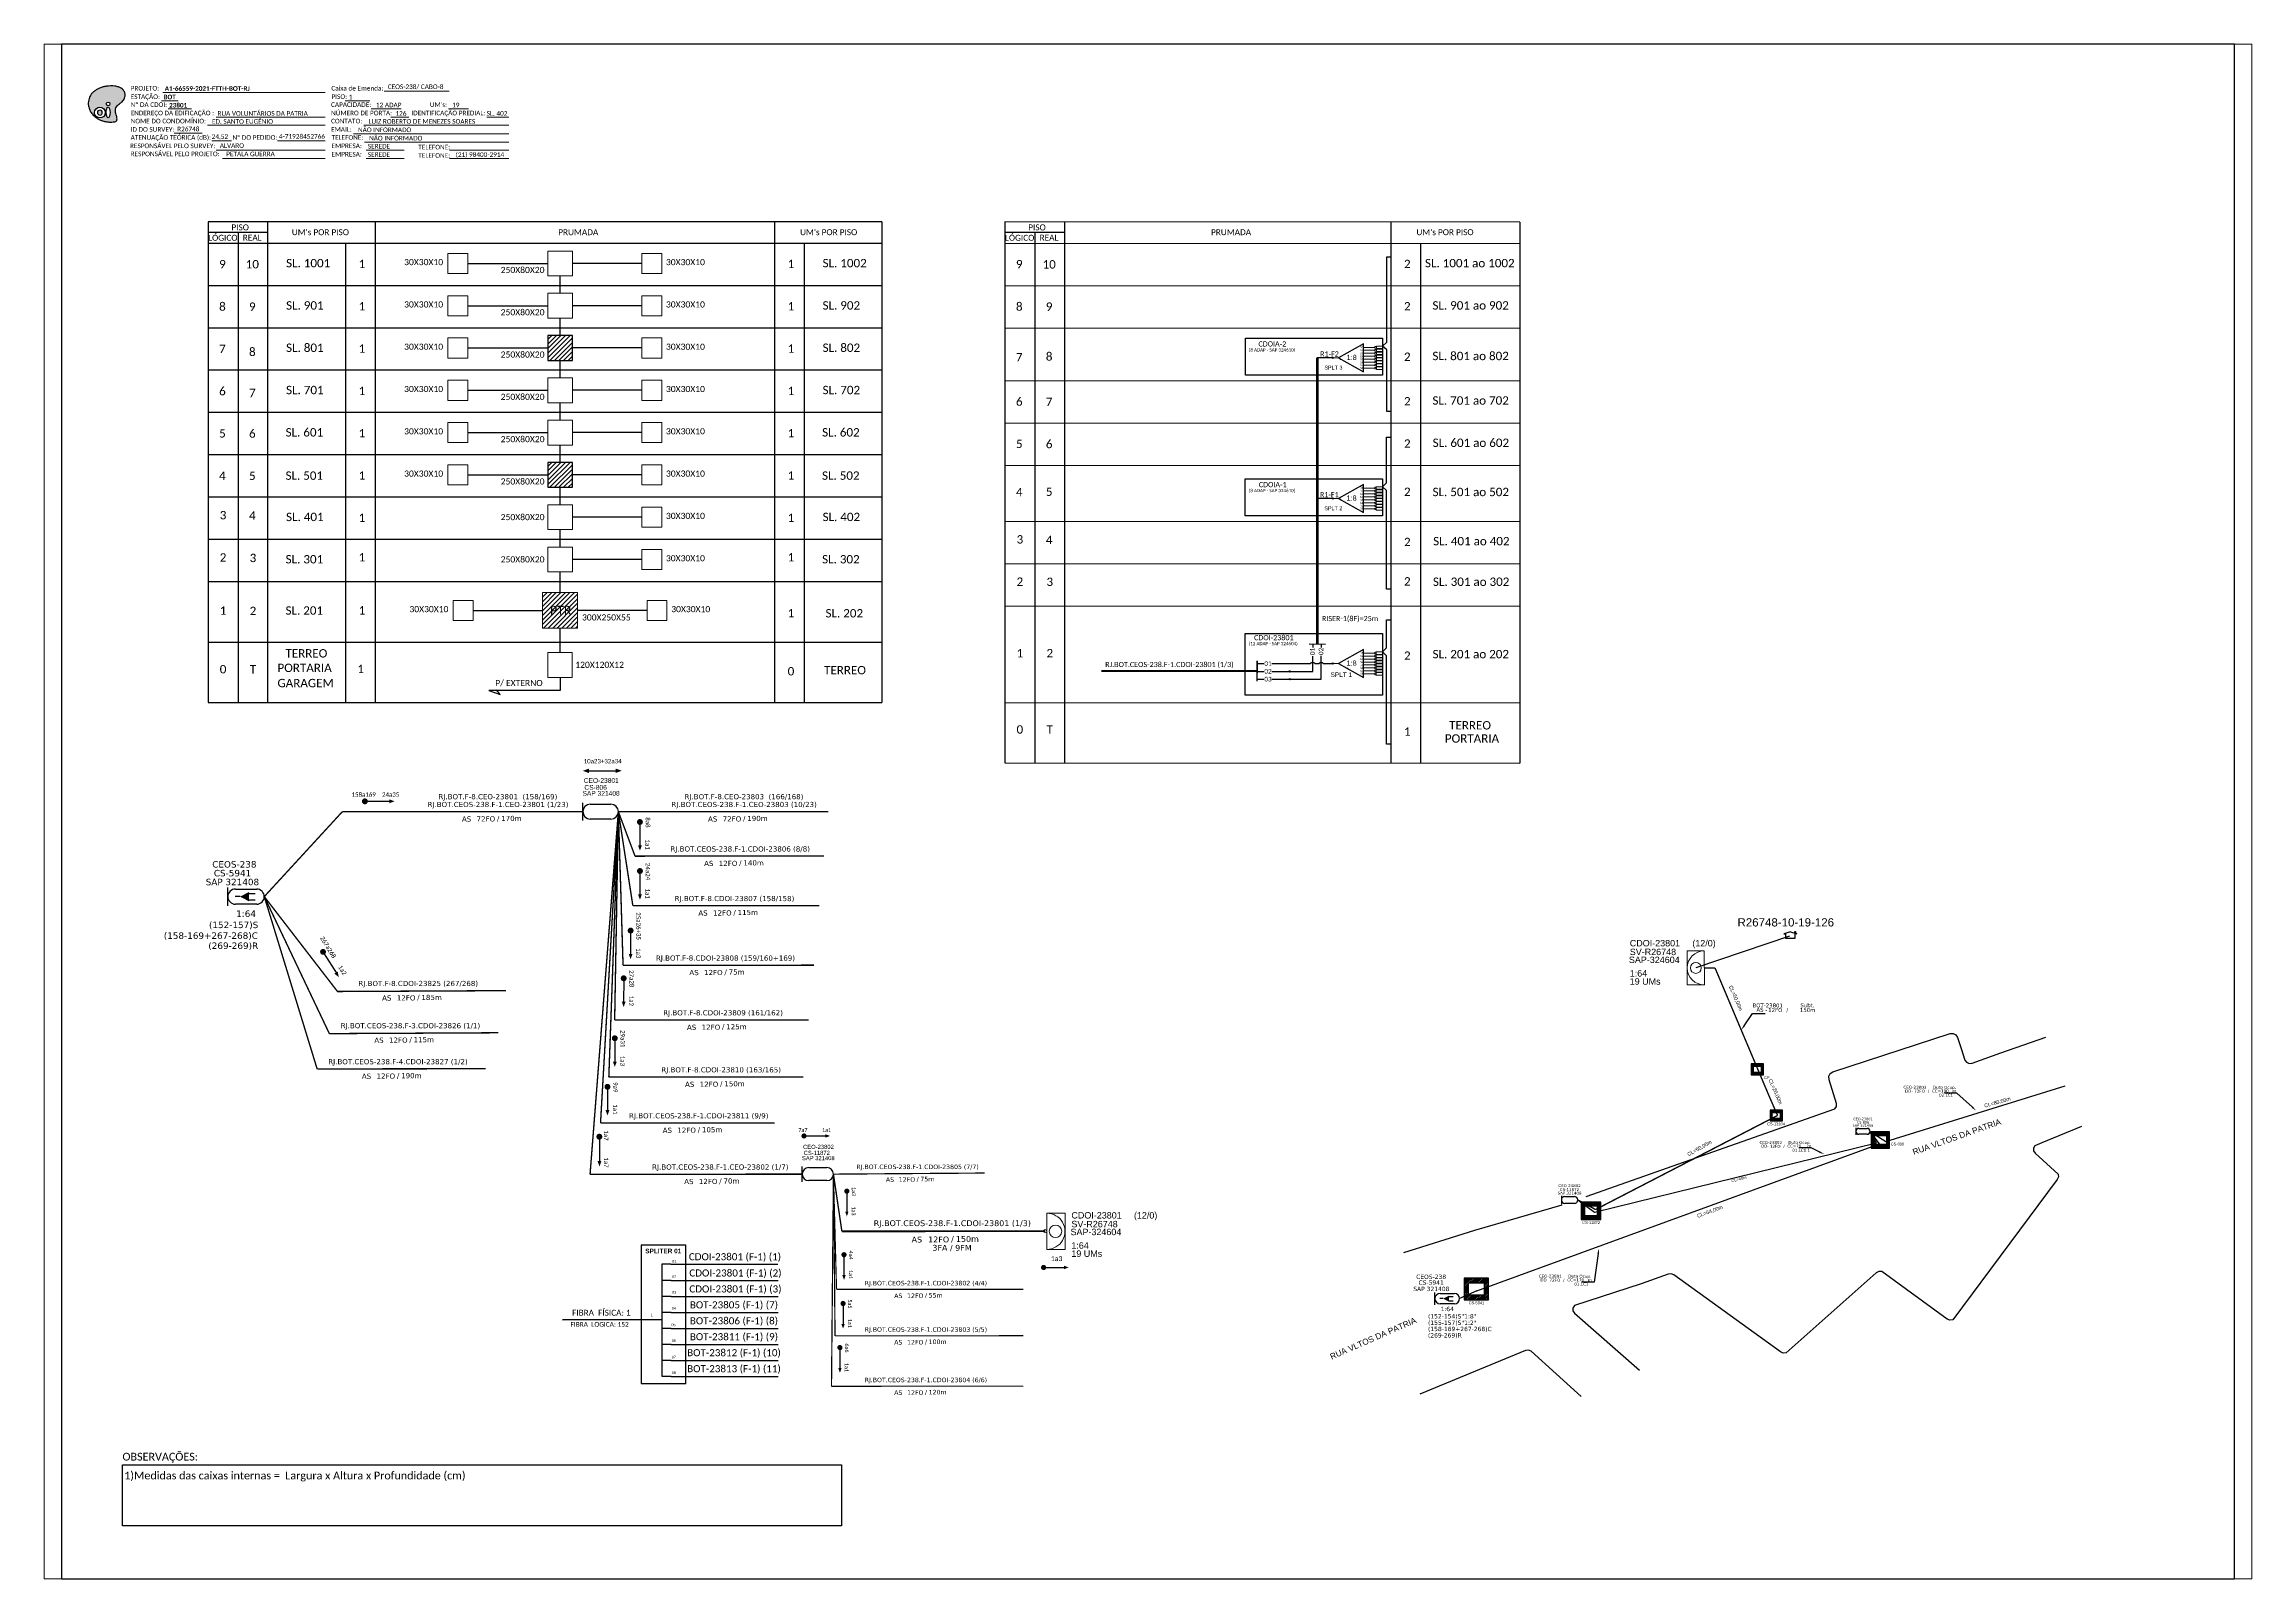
# Paper-space layout 'CDOI-23801' of a CAD drawing. Extents: x 30 to 144, y 66 to 145.
# The model-space entities are those that its viewports show. They can reach past a viewport. Long polylines and large blocks are cut down to what shows.
import ezdxf
from ezdxf import colors
from ezdxf.entities.mleader import LeaderData, LeaderLine
from ezdxf.enums import TextEntityAlignment as Align
from ezdxf.math import Vec2, Vec3

# ---------------------------------------------------------------- set-up
doc = ezdxf.new("R2010")
doc.units = 0
for name, color, linetype in [('0 @ 1', 7, 'Continuous'), ('10.1-Caixas Subterrâneas', 5, 'Continuous'), ('20.4-CEOS', 1, 'Continuous'), ('20.5-CEO', 1, 'Continuous'), ('30.4-Selo', 7, 'Continuous'), ('CAP a instalar', 1, 'Continuous'), ('label_cabos', 7, 'Continuous'), ('QUADRA', 7, 'Continuous'), ('SEGMENTO', 10, 'Continuous'), ('SETA', 7, 'Continuous'), ('surveys', 7, 'Continuous'), ('surveys legendas', 7, 'Continuous')]:
    doc.layers.add(name, color=color, linetype=linetype)
for name, color, linetype, lineweight in [("20.0-LEGENDA DOS CDO'S", 1, 'Continuous', 0), ('20.1-CDO_INTERIOR', 1, 'Continuous', 0), ('20.2-CDO_POSTE', 1, 'Continuous', 5), ('40.1-ETIQUETAS', 1, 'Continuous', 20), ('Segmento Logradouro Texto', 238, 'Continuous', 0)]:
    doc.layers.add(name, color=color, linetype=linetype, lineweight=lineweight)
doc.layers.add('DROP DE CLIENTE', color=140, linetype='Continuous', plot=False)
doc.styles.add('ARIAL', font='arial.ttf')
doc.styles.add('DIGICADE', font='arial.ttf')
doc.styles.add('FTTH', font='arial.ttf')
doc.styles.add('MtXpl_Calibri', font='calibri.ttf')
doc.styles.add('siredit', font='verdana.ttf')
doc.styles.add('WMF-Calibri0', font='calibri.ttf')
doc.styles.add('WMF-Calibri1', font='calibrib.ttf')
doc.linetypes.add('FENCELINE1', pattern='A,0.25,-0.1,[133,ltypeshp.shx,S=0.1,R=0,X=-0.1,Y=0],-0.1,1', length=1.45)

# ---------------------------------------------------------------- blocks, each defined once
blk = doc.blocks.new('OI')
h = blk.add_hatch(color=40)
edge = h.paths.add_edge_path()
edge.add_spline(control_points=[(4.35, -0.67), (3.92, -0.99), (3.26, -1.5), (2.81, -2.59), (2.9, -3.5), (3.06, -4.27), (3.31, -4.85), (3.37, -5.39), (3.4, -5.88), (3.2, -6.4), (2.54, -6.61), (1.65, -6.63), (0.55, -6.67), (-0.56, -6.42), (-1.61, -6.14), (-2.77, -5.61), (-3.92, -4.77), (-4.89, -3.7), (-5.34, -2.65), (-5.6, -1.94), (-5.85, -0.96), (-5.71, 0.47), (-5.1, 2.02), (-4.14, 3.02), (-3.3, 3.61), (-2.37, 4.16), (-1.36, 4.44), (-0.56, 4.7), (0.79, 4.85), (2.24, 4.97), (3.79, 4.57), (4.67, 4.21), (5.44, 3.65), (5.76, 2.99), (6.03, 2.21), (6.01, 1.46), (5.72, 0.64), (5.31, 0.08), (4.88, -0.38), (4.51, -0.55), (4.35, -0.67)], knot_values=[0, 0, 0, 0, 1.60434, 2.417191, 3.427595, 4.282808, 4.776746, 5.304182, 5.888771, 6.258406, 6.858137, 7.79129, 8.986195, 10.124242, 11.187857, 12.242908, 13.953784, 15.414161, 16.515391, 17.349188, 17.675853, 19.552021, 21.515531, 22.568638, 23.63245, 24.621084, 25.782718, 26.745347, 27.142653, 29.870543, 31.004649, 31.921532, 32.709589, 33.801391, 34.042471, 35.192333, 35.971461, 36.628871, 37.254359, 37.836911, 37.836911, 37.836911, 37.836911], degree=3, periodic=0)
h.paths.add_polyline_path([(1.13, -0.87, -1), (-0.04, -0.87, -1)], flags=16)
edge = h.paths.add_edge_path(flags=16)
edge.add_ellipse((0.56, -3.59), major_axis=(-0.02, 1.71), ratio=0.361305, start_angle=0, end_angle=360)
h.paths.add_polyline_path([(-0.36, -3.62, -1), (-3.8, -3.62, -1)], flags=16)
edge = h.paths.add_edge_path(flags=0)
edge.add_ellipse((-2.08, -3.62), major_axis=(0, 0.885), ratio=0.758294, start_angle=0, end_angle=360)
at = {"color": 40}
for centre, radius in [((-2.08, -3.62), 1.72), ((0.54, -0.87), 0.587)]:
    blk.add_circle(centre, radius, dxfattribs=at)
blk.add_ellipse((-2.08, -3.62), major_axis=(0, 0.885), ratio=0.758294, start_param=-3.141592653589792, end_param=3.141592653589792, dxfattribs=at)
blk.add_ellipse((0.56, -3.59), major_axis=(-0.02, 1.71), ratio=0.361305, dxfattribs=at)
at = {"color": 40, "start_tangent": (-0.800898, -0.598801), "end_tangent": (-0.800898, -0.598801)}
blk.add_spline([(4.35, -0.67), (3.2, -1.78), (2.9, -2.54), (2.92, -3.55), (3.12, -4.38), (3.28, -4.85), (3.37, -5.37), (3.35, -5.95), (3.2, -6.29), (2.66, -6.55), (1.73, -6.63), (0.54, -6.62), (-0.58, -6.41), (-1.6, -6.11), (-2.56, -5.67), (-3.95, -4.67), (-4.89, -3.56), (-5.37, -2.56), (-5.64, -1.78), (-5.72, -1.46), (-5.63, 0.42), (-4.84, 2.22), (-4.13, 2.99), (-3.27, 3.62), (-2.4, 4.09), (-1.3, 4.47), (-0.37, 4.72), (0.02, 4.77), (2.75, 4.8), (3.85, 4.53), (4.69, 4.16), (5.31, 3.68), (5.85, 2.73), (5.93, 2.5), (5.94, 1.35), (5.67, 0.62), (5.29, 0.08), (4.84, -0.36), (4.35, -0.67)], degree=3, dxfattribs=at)
blk = doc.blocks.new('ETIQUETA_RS5F')
at = {"layer": '40.1-ETIQUETAS', "color": 0, "style": 'siredit'}
blk.add_text('/', height=1.5, dxfattribs=at).set_placement((1.58, -1.95), align=Align.MIDDLE_RIGHT)
for tag, p in [('ETIQUETA_R_SECUNDARIA', (1.21, 2.1)), ('ETIQUETA_R_PRIMARIA', (1.21, 4.1)), ('F_ATIVAS/F_MORTAS', (1.14, -4.24))]:
    blk.add_attdef(tag, text='', height=1.5, dxfattribs=at).set_placement(p, align=Align.MIDDLE_CENTER)
for tag, p in [('TIPO_CABO', (-6.58, -2.12)), ('CAP_CABO', (0.4, -2.09))]:
    blk.add_attdef(tag, text='', height=1.5, dxfattribs=at).set_placement(p, align=Align.MIDDLE_RIGHT)
blk.add_attdef('METROS', text='', height=1.5, dxfattribs=at).set_placement((2.14, -1.95), align=Align.MIDDLE_LEFT)
for tag, p in [('FUSÃO_1', (0.85, -8.39)), ('FUSÃO_2', (0.85, -10.6)), ('FUSÃO_3', (0.85, -12.93)), ('FUSÃO_4', (0.85, -15.14)), ('FUSÃO_5', (0.85, -17.16))]:
    blk.add_attdef(tag, text='', height=1.5, dxfattribs=at).set_placement(p, align=Align.CENTER)
blk = doc.blocks.new('CDOE-TEXTO PADRÃO')
at = {"layer": "20.0-LEGENDA DOS CDO'S", "color": 0, "style": 'ARIAL'}
for tag, p in [('CDO_N', (0.49, 7.39)), ('SAP', (0.51, 1.67)), ('CORDOALHA', (0.5, 4.33)), ('SPLITER_1', (0.59, -0.91)), ('(XX-XX_F)S', (0.54, -8.29)), ('SPLITER_2', (0.6, -3.55)), ('(XX-XX_L)S', (0.55, -10.83)), ('UMS', (0.55, -13.15))]:
    blk.add_attdef(tag, p, '', height=1.7, rotation=0.11799, dxfattribs=at)
blk.add_attdef('FIBRAS_UTILIZADAS', text='', height=1.7, rotation=0.11799, dxfattribs=at).set_placement((19.77, 7.43), align=Align.CENTER)
blk = doc.blocks.new('CEOS_RP_CT_DRT')
at = {"layer": '20.4-CEOS', "color": 0}
for p, q in [((-4.54, 1.19), (-1.19, 1.19)), ((-1.19, -1.19), (-4.54, -1.19))]:
    blk.add_line(p, q, dxfattribs=at)
for points in [[(-5.73, -1.43), (-5.73, 1.44)], [(-3.79, 0), (-4.59, 0)], [(-2.47, 0.48), (-1.45, 0.48)], [(-2.47, -0.52), (-1.45, -0.52)]]:
    blk.add_lwpolyline(points, dxfattribs=at)
blk.add_lwpolyline([(-3.79, 0, 0, 1.47, 0), (-2.41, 0, 1.47, 1.47, 0)], format="xyseb", dxfattribs=at)
for centre, start, end in [((-4.54, 0), 90, 270), ((-1.19, 0), 270, 90)]:
    blk.add_arc(centre, 1.19, start, end, dxfattribs=at)
at = {"layer": '20.4-CEOS', "color": 7, "style": 'siredit'}
for tag, p in [('Nº_DA_CEOS', (-2.86, 5.6)), ('LOCAL', (-2.86, 4.24)), ('SAP', (-2.86, 2.78)), ('RACIO_SPLITAGEM', (-2.86, -1.88)), ('FIBRAS_SPLITTER', (-2.86, -3.58)), ('RESERVA_FINAIS', (-2.86, -6.39)), ('FIBRAS_TOP_C', (-2.86, -5.08))]:
    blk.add_attdef(tag, text='', height=1.01, dxfattribs=at).set_placement(p, align=Align.TOP_CENTER)
blk = doc.blocks.new('SURVEY_SURVEY')
for p, q in [((0, 0.0000127), (-0.0000126, 0.000009)), ((-0.0000126, 0.000009), (-0.0000086, 0.000009)), ((-0.0000086, 0), (-0.0000086, 0.000009)), ((0.0000086, 0), (-0.0000086, 0)), ((0, 0.0000127), (0.0000126, 0.000009)), ((0.0000084, 0.0000132), (0.0000098, 0.0000132)), ((0.0000084, 0.0000103), (0.0000084, 0.0000132)), ((0.0000126, 0.000009), (0.0000086, 0.000009)), ((0.0000086, 0.000009), (0.0000086, 0)), ((0.0000098, 0.0000132), (0.0000098, 0.0000099))]:
    blk.add_line(p, q)
blk = doc.blocks.new('*X50')
at = {"color": 0, "linetype": 'Continuous'}
for p, q in [((-1.25, 0.34099), (-0.49099, 1.1)), ((-1.25, 0.517767), (-0.667767, 1.1)), ((-1.25, 0.694544), (-0.844544, 1.1)), ((-1.25, 0.87132), (-1.02132, 1.1)), ((-1.25, 1.048097), (-1.198097, 1.1)), ((-1.25, 0.164214), (-0.8035, 0.610714)), ((-1.25, -0.012563), (-0.8035, 0.433937)), ((-1.25, -0.18934), (-0.8035, 0.25716)), ((-1.25, -0.366117), (-0.8035, 0.080383)), ((-0.789214, 0.625), (-0.314214, 1.1)), ((-0.612437, 0.625), (-0.137437, 1.1)), ((-0.43566, 0.625), (0.03934, 1.1)), ((-0.258883, 0.625), (0.216117, 1.1)), ((-0.082107, 0.625), (0.392893, 1.1)), ((0.09467, 0.625), (0.56967, 1.1)), ((0.271447, 0.625), (0.746447, 1.1)), ((0.448223, 0.625), (0.923223, 1.1)), ((0.625, 0.625), (1.1, 1.1)), ((0.801777, 0.625), (1.25, 1.073223)), ((0.8035, 0.449947), (1.25, 0.896447)), ((0.8035, 0.27317), (1.25, 0.71967)), ((0.8035, 0.096393), (1.25, 0.542893)), ((0.8035, -0.080383), (1.25, 0.366117)), ((0.8035, -0.25716), (1.25, 0.18934)), ((0.8035, -0.433937), (1.25, 0.012563)), ((-1.25, -0.542893), (-0.8035, -0.096393)), ((-1.25, -0.71967), (-0.8035, -0.27317)), ((-1.25, -0.896447), (-0.8035, -0.449947)), ((-1.25, -1.073223), (-0.801777, -0.625)), ((-1.1, -1.1), (-0.625, -0.625)), ((-0.923223, -1.1), (-0.448223, -0.625)), ((-0.746447, -1.1), (-0.271447, -0.625)), ((-0.56967, -1.1), (-0.09467, -0.625)), ((-0.392893, -1.1), (0.082107, -0.625)), ((-0.216117, -1.1), (0.258883, -0.625)), ((-0.03934, -1.1), (0.43566, -0.625)), ((0.137437, -1.1), (0.612437, -0.625)), ((0.314214, -1.1), (0.789214, -0.625)), ((0.49099, -1.1), (1.25, -0.34099)), ((0.667767, -1.1), (1.25, -0.517767)), ((0.8035, -0.610714), (1.25, -0.164214)), ((0.844544, -1.1), (1.25, -0.694544)), ((1.02132, -1.1), (1.25, -0.87132)), ((1.198097, -1.1), (1.25, -1.048097))]:
    blk.add_line(p, q, dxfattribs=at)
blk = doc.blocks.new('*U57')
at = {"layer": '20.4-CEOS', "color": 7, "style": 'siredit'}
for tag, p in [('FIBRAS_SPLITTER', (0, 0)), ('FIBRAS_TOP_C', (0, -4.13)), ('RESERVA_FINAIS', (0, -5.46))]:
    blk.add_attdef(tag, p, '', height=1.01, dxfattribs=at)
for tag, p, flags in [('QTDE', (0, -9.4), 1), ('ID_ATIVIDADE', (0, -6.77), 3), ('FATOR', (0, -8.09), 1), ('FID', (0, -10.71), 1)]:
    blk.add_attdef(tag, p, '', height=1.01, dxfattribs=dict(at, flags=flags))
blk = doc.blocks.new('*U58')
at = {"layer": '20.4-CEOS', "color": 7, "style": 'siredit'}
blk.add_attdef('FIBRAS_SPLITTER', (0, 0), '', height=1.01, dxfattribs=at)
for tag, p, flags in [('QTDE', (0, -4.11), 1), ('ID_ATIVIDADE', (0, -1.48), 3), ('FATOR', (0, -2.79), 1), ('FID', (0, -5.42), 1)]:
    blk.add_attdef(tag, p, '', height=1.01, dxfattribs=dict(at, flags=flags))
blk = doc.blocks.new('LEGENDA DOS CABOS')
at = {"layer": 'label_cabos', "color": 0, "style": 'siredit'}
for tag, p in [('TIPO_CABO', (2.74, 0.52)), ('ID', (4.24, 1.63)), ('CABO', (6.16, 0.47)), ('/', (9.19, 0.47)), ('METROS', (14.36, 0.47)), ('XX', (14.31, 1.67))]:
    blk.add_attdef(tag, text='', height=1, rotation=359.69, dxfattribs=at).set_placement(p, align=Align.MIDDLE_CENTER)
blk = doc.blocks.new('Inst CB DT OCUP CFOA-SM-DD-S-12')
at = {"layer": 'label_cabos', "color": 0, "style": 'siredit'}
for tag, flags, p in [('ID_ATIVIDADE', 3, (1.31, 2.67)), ('FATOR', 1, (11.56, 2.55))]:
    blk.add_attdef(tag, text='', height=1, rotation=359.69001, dxfattribs=dict(at, flags=flags)).set_placement(p, align=Align.MIDDLE_CENTER)
for tag, p in [('TIPO_CABO', (1.11, 0)), ('DESTINO_CABO', (3.13, 1.26)), ('CABO', (4.69, -0.05)), ('/', (7.71, -0.05)), ('LANCE', (10.41, 0.02)), ('TIPO_CABO', (13.11, 1.24)), ('UND', (16.46, 0)), ('FID', (13.65, -1.41))]:
    blk.add_attdef(tag, text='', height=1, rotation=359.69001, dxfattribs=at).set_placement(p, align=Align.MIDDLE_CENTER)
blk.add_attdef('QTDE', (11.93, -0.45), '', height=1, rotation=359.69001, dxfattribs=at)
blk = doc.blocks.new('Inst CB DT OCUP CFOA-SM-DD-S-72')
at = {"layer": 'label_cabos', "color": 0, "style": 'siredit'}
for tag, flags, p in [('ID_ATIVIDADE', 3, (1.31, 2.67)), ('FATOR', 1, (11.56, 2.55))]:
    blk.add_attdef(tag, text='', height=1, rotation=359.69001, dxfattribs=dict(at, flags=flags)).set_placement(p, align=Align.MIDDLE_CENTER)
for tag, p in [('TIPO_CABO', (1.11, 0)), ('DESTINO_CABO', (3.13, 1.26)), ('CABO', (4.69, -0.05)), ('/', (7.71, -0.05)), ('LANCE', (10.41, 0.02)), ('TIPO_CABO', (13.11, 1.24)), ('UND', (16.46, 0)), ('FID', (13.65, -1.41))]:
    blk.add_attdef(tag, text='', height=1, rotation=359.69001, dxfattribs=at).set_placement(p, align=Align.MIDDLE_CENTER)
blk.add_attdef('QTDE', (11.93, -0.45), '', height=1, rotation=359.69001, dxfattribs=at)
blk = doc.blocks.new('SPLT_1-8_SC-APC')
at = {"color": 1, "lineweight": 0}
blk.add_lwpolyline([(-17.04, -7.55), (-19.26, -7.55)], dxfattribs=at)
at = {"color": 1}
blk.add_lwpolyline([(-7.37, -2.1), (-17.04, -7.55), (-7.37, -13), (-7.37, -2.1)], dxfattribs=at)
at = {"color": 3, "lineweight": 0}
for points in [[(-2.99, -3.51), (-7.37, -3.51)], [(-7.37, -4.66), (-2.99, -4.66)], [(-7.37, -5.82), (-2.99, -5.82)], [(-7.37, -6.97), (-2.99, -6.97)], [(-7.37, -8.12), (-2.99, -8.12)], [(-2.41, -3.02), (-2.41, -4)], [(-2.41, -3.02), (0, -3.02)], [(-2.41, -4), (0, -4)], [(-2.41, -4.17), (-2.41, -5.16)], [(-2.41, -4.17), (0, -4.17)], [(-2.41, -5.16), (0, -5.16)], [(-2.41, -5.32), (-2.41, -6.31)], [(-2.41, -5.32), (0, -5.32)], [(-2.41, -6.31), (0, -6.31)], [(-2.41, -6.48), (-2.41, -7.46)], [(-2.41, -6.48), (0, -6.48)], [(-2.41, -7.46), (0, -7.46)], [(-2.41, -7.63), (-2.41, -8.62)], [(-2.41, -7.63), (0, -7.63)], [(-7.37, -9.28), (-2.99, -9.28)], [(-7.37, -10.43), (-2.99, -10.43)], [(-7.37, -11.58), (-2.99, -11.58)], [(-2.41, -8.62), (0, -8.62)], [(-2.41, -8.78), (-2.41, -9.77)], [(-2.41, -8.78), (0, -8.78)], [(-2.41, -9.77), (0, -9.77)], [(-2.41, -9.94), (-2.41, -10.92)], [(-2.41, -9.94), (0, -9.94)], [(-2.41, -10.92), (0, -10.92)], [(-2.41, -11.09), (-2.41, -12.08)], [(-2.41, -11.09), (0, -11.09)], [(-2.41, -12.08), (0, -12.08)]]:
    blk.add_lwpolyline(points, dxfattribs=at)
for points in [[(-2.99, -3.22), (-2.41, -3.22), (-2.41, -3.8), (-2.99, -3.8)], [(-2.99, -4.38), (-2.41, -4.38), (-2.41, -4.95), (-2.99, -4.95)], [(-2.99, -5.53), (-2.41, -5.53), (-2.41, -6.1), (-2.99, -6.1)], [(-2.99, -6.68), (-2.41, -6.68), (-2.41, -7.26), (-2.99, -7.26)], [(-2.99, -7.84), (-2.41, -7.84), (-2.41, -8.41), (-2.99, -8.41)], [(-2.99, -8.99), (-2.41, -8.99), (-2.41, -9.56), (-2.99, -9.56)], [(-2.99, -10.14), (-2.41, -10.14), (-2.41, -10.72), (-2.99, -10.72)], [(-2.99, -11.3), (-2.41, -11.3), (-2.41, -11.87), (-2.99, -11.87)]]:
    blk.add_lwpolyline(points, close=True, dxfattribs=at)
at = {"color": 1, "style": 'ARIAL'}
for s, height, p in [('1:8', 2, (-13.91, -8.4)), ('S1', 0.75, (-8.74, -3.78)), ('S2', 0.75, (-8.74, -4.97)), ('S3', 0.75, (-8.74, -6.18)), ('S4', 0.75, (-8.74, -7.36)), ('S5', 0.75, (-8.74, -8.57)), ('S6', 0.75, (-8.74, -9.69)), ('S7', 0.75, (-8.74, -10.78)), ('S8', 0.75, (-8.74, -11.9))]:
    blk.add_text(s, height=height, dxfattribs=at).set_placement(p)
blk = doc.blocks.new('SPLITTER_')
blk.add_point((0, 0))
at = {"style": 'ARIAL', "flags": 4}
blk.add_attdef('SPLT', (0, -3.26), '', height=1.5, dxfattribs=at)
blk = doc.blocks.new('SPLITTER FUTURO')
blk.add_point((0, 0))
at = {"style": 'ARIAL', "text_generation_flag": 6, "flags": 4}
for tag, p, height in [('SPLT', (-6.22, -4.1), 1.5), ('INSTAL.', (-6.25, -6.09), 1.25)]:
    blk.add_attdef(tag, p, '', height=height, rotation=180, dxfattribs=at)

msp = doc.modelspace()

# ---------------------------------------------------------------- hatches: boundary and pattern name
h = msp.add_hatch()
h.set_pattern_fill('ANSI31', color=1, scale=10, style=0)
h.set_pattern_definition([(45, (-431.3468, 91.5382), (-0.8838835, 0.8838835), [])])
h.paths.add_polyline_path([(193.84, 482.49), (184.37, 482.49), (184.37, 472.89), (193.84, 472.89)])
h.paths.add_polyline_path([(192.15, 479.85), (192.15, 485)])
h = msp.add_hatch(color=3)
h.dxf.hatch_style = 1
edge = h.paths.add_edge_path()
edge.add_arc((488.21, 473.91), 0.242, 0, 360)
h = msp.add_hatch()
h.set_pattern_fill('ANSI31', color=1, scale=10, style=0)
h.set_pattern_definition([(45, (-431.3468, 42.4226), (-0.8838835, 0.8838835), [])])
h.paths.add_polyline_path([(193.84, 433.37), (184.37, 433.37), (184.37, 423.77), (193.84, 423.77)])
h.paths.add_polyline_path([(192.15, 430.74), (192.15, 435.89)])
h = msp.add_hatch(color=3)
h.dxf.hatch_style = 1
edge = h.paths.add_edge_path()
edge.add_arc((488.18, 419.46), 0.242, 0, 360)
h = msp.add_hatch()
h.set_pattern_fill('ANSI31', color=1, scale=10, style=0)
h.set_pattern_definition([(45, (-429.3023, -14.7197), (-0.8838835, 0.8838835), [])])
h.paths.add_polyline_path([(182.32, 369.24), (195.89, 369.24), (195.89, 383), (182.32, 383)])
h.paths.add_polyline_path([(184.32, 373.6), (194.4, 373.6), (194.4, 378.75), (184.32, 378.75)], flags=24)
h = msp.add_hatch(color=3)
h.dxf.hatch_style = 1
edge = h.paths.add_edge_path()
edge.add_arc((471.51, 352.53), 0.256, 0, 360)
h = msp.add_hatch(color=3)
h.dxf.hatch_style = 1
edge = h.paths.add_edge_path()
edge.add_arc((488.14, 355.57), 0.256, 0, 360)
h = msp.add_hatch(color=3)
h.dxf.hatch_style = 1
edge = h.paths.add_edge_path()
edge.add_arc((471.51, 349.5), 0.256, 0, 360)

# ---------------------------------------------------------------- linework, layer by layer
for p, q in [((837.17, 595.26), (-3.83, 595.26)), ((-3.83, 595.26), (-3.83, 1.26)), ((837.17, 1.26), (837.17, 595.26)), ((-3.83, 1.26), (837.17, 1.26))]:
    msp.add_line(p, q)
at = {"color": 3}
for p, q in [((189.1, 498.86), (189.1, 505.63)), ((189.1, 482.49), (189.1, 489.26)), ((189.1, 466.12), (189.1, 472.89)), ((189.1, 449.75), (189.1, 456.52)), ((189.1, 433.37), (189.1, 440.14)), ((189.1, 417), (189.1, 423.77)), ((189.1, 400.63), (189.1, 407.4)), ((189.1, 383), (189.1, 391.03))]:
    msp.add_line(p, q, dxfattribs=at)
at = {"color": 5}
for p, q in [((488.21, 473.91), (482.2, 473.91)), ((488.18, 419.46), (482.16, 419.46))]:
    msp.add_line(p, q, dxfattribs=at)
at = {"color": 1}
msp.add_line((458.94, 356.5), (458.94, 351.91), dxfattribs=at)
at = {"color": 7, "linetype": 'Continuous'}
for p, q in [((697.9, 172.92), (697.9, 172.92)), ((228.45, 123.05), (228.45, 79.62)), ((231.97, 123.05), (228.45, 123.05)), ((232.14, 116.77), (228.63, 116.77)), ((232.14, 110.58), (228.63, 110.58)), ((232.14, 104.35), (228.63, 104.35)), ((224.8, 101.62), (228.43, 101.62)), ((232.14, 98.19), (228.63, 98.19)), ((232.14, 92.03), (228.63, 92.03)), ((232.14, 85.84), (228.63, 85.84)), ((232.14, 79.66), (228.63, 79.66))]:
    msp.add_line(p, q, dxfattribs=at)
at = {"color": 10, "linetype": 'Continuous'}
for p, q in [((231.97, 123.05), (273.34, 123.04)), ((232.14, 116.77), (273.52, 116.75)), ((232.14, 110.59), (273.52, 110.58)), ((232.14, 104.37), (273.52, 104.35)), ((232.14, 98.2), (273.52, 98.19)), ((232.14, 92.04), (273.52, 92.03)), ((232.14, 85.85), (273.52, 85.84)), ((232.14, 79.66), (273.52, 79.65))]:
    msp.add_line(p, q, dxfattribs=at)
at = {"color": 1, "linetype": 'Continuous', "lineweight": 60}
msp.add_line((224.8, 101.62), (190.01, 101.51), dxfattribs=at)
at = {"color": 7, "lineweight": 0}
for points in [[(34.76, 573.3), (41.31, 573.3)], [(35.28, 576.58), (98.17, 576.58)], [(105.97, 573.34), (115.45, 573.34)], [(121.01, 577.07), (146.14, 577.07)], [(37.42, 570.23), (46.39, 570.23)], [(55.99, 566.99), (98.17, 566.99)], [(116.02, 570.23), (127.63, 570.23)], [(123.6, 566.99), (130.55, 566.99)], [(145.96, 570.23), (153.62, 570.23)], [(160.77, 566.99), (169.22, 566.99)], [(39.74, 560.82), (50.51, 560.82)], [(52.58, 563.88), (98.17, 563.88)], [(54.28, 557.85), (61.88, 557.85)], [(79.77, 557.85), (98.19, 557.85)], [(109.09, 560.64), (169.25, 560.64)], [(113.13, 563.88), (169.25, 563.88)], [(113.38, 557.41), (169.25, 557.41)], [(55.99, 554.29), (98.17, 554.29)], [(58.48, 551.06), (98.17, 551.06)], [(113.99, 554.29), (128.79, 554.29)], [(113.99, 551.06), (128.79, 551.06)], [(146.23, 554.29), (169.25, 554.29)], [(146.26, 551.06), (169.25, 551.06)]]:
    msp.add_lwpolyline(points, dxfattribs=at)
at = {"color": 0}
for points in [[(313.68, 526.52), (52.86, 526.52)], [(76, 522.41), (52.86, 522.41)], [(560.58, 526.39), (361.28, 526.52)], [(560.58, 526.39), (361.28, 526.52)], [(384.43, 522.41), (361.28, 522.41)]]:
    msp.add_lwpolyline(points, dxfattribs=at)
for points in [[(52.86, 526.52), (52.86, 340.43)], [(64.43, 522.41), (64.43, 340.43)], [(76, 340.43), (76, 526.52)], [(117.59, 340.43), (117.59, 526.52)], [(272.09, 526.52), (272.09, 340.43)], [(313.68, 526.52), (313.68, 340.43)], [(361.28, 526.52), (361.28, 317.1)], [(372.86, 522.41), (372.86, 317.1)], [(384.43, 317.1), (384.43, 526.52)], [(510.66, 526.52), (510.66, 317.1)], [(560.58, 526.39), (560.58, 316.97)], [(52.86, 518.3), (313.68, 518.3)], [(52.86, 518.3), (313.68, 518.3)], [(106.02, 518.3), (106.02, 340.43)], [(283.66, 340.43), (283.66, 518.3)], [(361.28, 518.3), (560.58, 518.16)], [(361.28, 518.3), (560.58, 518.16)], [(361.28, 518.3), (560.58, 518.16)], [(361.28, 518.3), (560.58, 518.16)], [(522.23, 317.1), (522.23, 518.3)], [(52.86, 501.93), (313.68, 501.93)], [(361.28, 501.93), (560.58, 501.79)], [(361.28, 501.93), (560.58, 501.79)], [(52.86, 485.55), (313.68, 485.55)], [(361.28, 485.55), (560.58, 485.42)], [(361.28, 485.55), (560.58, 485.42)], [(52.86, 469.18), (313.68, 469.18)], [(361.28, 465.14), (560.58, 465.01)], [(361.28, 465.14), (560.58, 465.01)], [(52.86, 452.81), (313.68, 452.81)], [(361.28, 448.77), (560.58, 448.64)], [(361.28, 448.77), (560.58, 448.64)], [(52.86, 436.44), (313.68, 436.44)], [(361.28, 432.4), (560.58, 432.27)], [(361.28, 432.4), (560.58, 432.27)], [(52.86, 420.07), (313.68, 420.07)], [(361.28, 410.7), (560.58, 410.56)], [(361.28, 410.7), (560.58, 410.56)], [(52.86, 403.7), (313.68, 403.7)], [(361.28, 394.32), (560.58, 394.19)], [(361.28, 394.32), (560.58, 394.19)], [(52.86, 387.32), (313.68, 387.32)], [(361.28, 377.95), (560.58, 377.82)], [(361.28, 377.95), (560.58, 377.82)], [(52.86, 363.79), (313.68, 363.79)], [(52.86, 340.43), (313.68, 340.43)], [(361.28, 340.46), (560.58, 340.32)], [(361.28, 340.46), (560.58, 340.32)], [(361.28, 317.1), (560.58, 316.97)], [(361.28, 317.1), (560.58, 316.97)]]:
    msp.add_lwpolyline(points)
at = {"lineweight": 0}
for points in [[(145.69, 514.32), (153.35, 514.32), (153.35, 506.55), (145.69, 506.55)], [(193.84, 515.23), (184.37, 515.23), (184.37, 505.63), (193.84, 505.63)], [(228.42, 514.32), (220.75, 514.32), (220.75, 506.55), (228.42, 506.55)], [(145.69, 497.94), (153.35, 497.94), (153.35, 490.18), (145.69, 490.18)], [(193.84, 498.86), (184.37, 498.86), (184.37, 489.26), (193.84, 489.26)], [(228.42, 497.94), (220.75, 497.94), (220.75, 490.18), (228.42, 490.18)], [(145.69, 481.57), (153.35, 481.57), (153.35, 473.8), (145.69, 473.8)], [(228.42, 481.57), (220.75, 481.57), (220.75, 473.8), (228.42, 473.8)], [(145.69, 465.2), (153.35, 465.2), (153.35, 457.43), (145.69, 457.43)], [(193.84, 466.12), (184.37, 466.12), (184.37, 456.52), (193.84, 456.52)], [(228.42, 465.2), (220.75, 465.2), (220.75, 457.43), (228.42, 457.43)], [(145.69, 448.83), (153.35, 448.83), (153.35, 441.06), (145.69, 441.06)], [(193.84, 449.75), (184.37, 449.75), (184.37, 440.14), (193.84, 440.14)], [(228.42, 448.83), (220.75, 448.83), (220.75, 441.06), (228.42, 441.06)], [(145.69, 432.46), (153.35, 432.46), (153.35, 424.69), (145.69, 424.69)], [(228.42, 432.46), (220.75, 432.46), (220.75, 424.69), (228.42, 424.69)], [(193.84, 417), (184.37, 417), (184.37, 407.4), (193.84, 407.4)], [(228.42, 416.09), (220.75, 416.09), (220.75, 408.32), (228.42, 408.32)], [(193.84, 400.63), (184.37, 400.63), (184.37, 391.03), (193.84, 391.03)], [(228.42, 399.71), (220.75, 399.71), (220.75, 391.95), (228.42, 391.95)], [(147.74, 380.01), (155.4, 380.01), (155.4, 372.24), (147.74, 372.24)], [(230.46, 380.01), (222.8, 380.01), (222.8, 372.24), (230.46, 372.24)], [(193.83, 359.83), (184.36, 359.83), (184.36, 350.22), (193.83, 350.22)]]:
    msp.add_lwpolyline(points, close=True, dxfattribs=at)
at = {"color": 3}
for points in [[(510.69, 453.16), (509.04, 453.16), (509.04, 476.93), (507.47, 478.44), (509.04, 479.94), (509.04, 513.01), (510.69, 513.01)], [(153.35, 510.43), (184.37, 510.43)], [(220.75, 510.43), (193.84, 510.43)], [(153.35, 494.06), (184.37, 494.06)], [(220.75, 494.06), (193.84, 494.06)], [(153.35, 477.69), (184.37, 477.69)], [(220.75, 477.69), (193.84, 477.69)], [(153.35, 461.32), (184.37, 461.32)], [(220.75, 461.32), (193.84, 461.32)], [(153.35, 444.95), (184.37, 444.95)], [(220.75, 444.95), (193.84, 444.95)], [(510.66, 384.4), (509, 384.4), (509, 422.48), (507.44, 423.99), (509, 425.5), (509, 443.18), (510.65, 443.18)], [(153.35, 428.57), (184.37, 428.57)], [(220.75, 428.57), (193.84, 428.57)], [(220.75, 412.2), (193.84, 412.2)], [(220.75, 395.83), (193.84, 395.83)], [(155.4, 376.12), (182.32, 376.12)], [(222.8, 376.12), (195.89, 376.12)], [(189.1, 359.83), (189.1, 369.24)], [(510.66, 324.35), (509, 324.35), (509, 358.59), (507.44, 360.1), (509, 361.61), (509, 372.45), (510.65, 372.45)], [(458.94, 355.57), (461.54, 355.57)], [(464.61, 355.57), (473.89, 355.57)], [(473.89, 355.57), (479.62, 355.57)], [(481.18, 355.57), (482.93, 355.57)], [(484.49, 355.57), (488.14, 355.57)]]:
    msp.add_lwpolyline(points, dxfattribs=at)
at = {"color": 1}
for points in [[(193.84, 482.49), (184.37, 482.49), (184.37, 472.89), (193.84, 472.89)], [(454.34, 481.45), (507.47, 481.45), (507.47, 467.13), (454.34, 467.13)], [(193.84, 433.37), (184.37, 433.37), (184.37, 423.77), (193.84, 423.77)], [(454.31, 427.01), (507.44, 427.01), (507.44, 412.69), (454.31, 412.69)], [(454.31, 367.17), (507.44, 367.17), (507.44, 343.28), (454.31, 343.28)]]:
    msp.add_lwpolyline(points, close=True, dxfattribs=at)
at = {"color": 5, "const_width": 1}
msp.add_lwpolyline([(482.2, 473.91), (482.18, 370), (482.18, 370), (482.18, 363.13)], dxfattribs=at)
at = {"color": 1, "lineweight": 0}
msp.add_lwpolyline([(182.32, 383), (195.89, 383), (195.89, 369.24), (182.32, 369.24)], close=True, dxfattribs=at)
at = {"color": 5}
for points in [[(479.05, 363.13), (485.3, 363.12)], [(480.4, 363.13), (480.4, 361.81)], [(483.68, 363.13), (483.68, 361.81)], [(471.51, 349.5), (483.71, 349.5), (483.71, 358.48)], [(471.51, 352.53), (480.4, 352.53), (480.4, 358.45)]]:
    msp.add_lwpolyline(points, dxfattribs=at)
at = {"color": 1}
msp.add_lwpolyline([(398.58, 352.65, 0.8, 0.8, 0), (458.94, 352.68, 0.8, 0.8, 0)], format="xyseb", dxfattribs=at)
for points in [[(458.94, 348.71), (458.94, 356.65)], [(189.1, 350.22), (189.1, 345.12), (161.47, 345.12)], [(161.47, 345.12), (165.88, 343.52)], [(165.88, 343.52), (164.47, 345.35)]]:
    msp.add_lwpolyline(points, dxfattribs=at)
at = {"color": 2}
for points in [[(458.94, 352.53), (461.54, 352.53)], [(464.61, 352.53), (471.51, 352.53)]]:
    msp.add_lwpolyline(points, dxfattribs=at)
at = {"color": 7}
for points in [[(458.94, 349.5), (461.54, 349.5)], [(464.61, 349.49), (471.51, 349.5)]]:
    msp.add_lwpolyline(points, dxfattribs=at)
for points, const_width in [([(112.96, 302.23, 1), (114.1, 302.23, 1)], 1.14), ([(220, 294.8, 1), (220, 293.66, 1)], 1.14), ([(220.01, 275.83, 1), (220.01, 274.69, 1)], 1.14), ([(216.39, 252.77, 1), (216.39, 251.63, 1)], 1.14), ([(97.05, 244.44, 1), (97.65, 243.48, 1)], 1.14), ([(213.71, 234.3, 1), (213.71, 233.16, 1)], 1.14), ([(210.28, 211.09, 1), (210.28, 209.95, 1)], 1.14), ([(207.43, 192.31, 1), (207.43, 191.17, 1)], 1.14), ([(204.29, 173, 1), (204.29, 171.86, 1)], 1.14), ([(283, 172.71, 1), (284, 172.71, 1)], 1), ([(300.09, 151.85, 1), (300.09, 150.85, 1)], 1), ([(298.99, 127.24, 1), (298.99, 126.24, 1)], 1), ([(375.75, 121.8, 1), (376.75, 121.8, 1)], 1), ([(298.63, 108.36, 1), (298.63, 107.36, 1)], 1), ([(297.41, 91.3, 1), (297.41, 90.3, 1)], 1)]:
    msp.add_lwpolyline(points, format="xyb", close=True, dxfattribs=dict(const_width=const_width))
msp.add_lwpolyline([(220.48, 76.84), (237.76, 76.84), (237.76, 130.5), (220.48, 130.5)], close=True, dxfattribs=at)
at = {"color": 0}
msp.add_lwpolyline([(19.73, 45.46), (297.98, 45.46), (297.98, 21.75), (19.73, 21.75)], close=True, dxfattribs=at)
at = {"color": 3}
for centre, radius in [((488.21, 473.91), 0.242), ((488.18, 419.46), 0.242), ((471.51, 352.53), 0.256), ((488.14, 355.57), 0.256), ((471.51, 349.5), 0.256)]:
    msp.add_circle(centre, radius, dxfattribs=at)
for centre in [(480.4, 354.82), (483.71, 354.82)]:
    msp.add_arc(centre, 1.08, 43.74027, 136.25973, dxfattribs=at)
at = {"layer": '10.1-Caixas Subterrâneas', "color": 30}
for p, q in [((650.14, 200.58), (650.14, 196.42)), ((654.87, 200.58), (650.14, 200.58)), ((650.98, 199.68), (650.98, 199.68)), ((650.98, 197.32), (650.98, 199.68)), ((650.98, 199.68), (654.02, 199.68)), ((654.02, 197.32), (650.98, 197.32)), ((654.02, 199.68), (654.02, 197.32)), ((654.87, 196.42), (654.87, 200.58)), ((650.14, 196.42), (654.87, 196.42)), ((657.47, 182.68), (657.47, 178.51)), ((662.2, 182.68), (657.47, 182.68)), ((658.31, 181.78), (658.31, 181.78)), ((658.31, 179.41), (658.31, 181.78)), ((658.31, 181.78), (661.35, 181.78)), ((661.35, 181.78), (661.35, 179.41)), ((662.2, 178.51), (662.2, 182.68)), ((657.47, 178.51), (662.2, 178.51)), ((661.35, 179.41), (658.31, 179.41)), ((696.63, 174.27), (696.63, 168.02)), ((703.73, 174.27), (696.63, 174.27)), ((697.9, 169.37), (697.9, 172.92)), ((697.9, 172.92), (702.46, 172.92)), ((702.46, 172.92), (702.46, 169.37)), ((703.73, 168.02), (703.73, 174.27)), ((696.63, 168.02), (703.73, 168.02)), ((702.46, 169.37), (697.9, 169.37)), ((584.36, 147.04), (584.36, 140.39)), ((591.93, 147.04), (584.36, 147.04)), ((585.72, 145.61), (585.72, 145.61)), ((585.72, 141.82), (585.72, 145.61)), ((585.72, 145.61), (590.58, 145.61)), ((590.58, 145.61), (590.58, 141.82)), ((591.93, 140.39), (591.93, 147.04)), ((584.36, 140.39), (591.93, 140.39)), ((590.58, 141.82), (585.72, 141.82)), ((539.05, 117.64), (539.05, 109.32)), ((548.5, 117.64), (539.05, 117.64)), ((540.73, 115.85), (540.73, 115.85)), ((540.73, 111.12), (540.73, 115.85)), ((540.73, 115.85), (546.81, 115.85)), ((546.81, 111.12), (540.73, 111.12)), ((546.81, 115.85), (546.81, 111.12)), ((548.5, 109.32), (548.5, 117.64)), ((539.05, 109.32), (548.5, 109.32))]:
    msp.add_line(p, q, dxfattribs=at)
at = {"layer": '10.1-Caixas Subterrâneas', "color": 30, "const_width": 0.829}
msp.add_lwpolyline([(702.66, 174.55), (702.66, 174.55)], dxfattribs=at)
msp.add_lwpolyline([(702.66, 174.55), (702.66, 174.55)], dxfattribs=at)
at = {"layer": '20.1-CDO_INTERIOR', "color": 1, "lineweight": 18}
msp.add_lwpolyline([(625.41, 231.16), (625.4, 244.34), (631.99, 244.34), (632, 231.16)], close=True, dxfattribs=at)
msp.add_circle((628.7, 237.75), 2.11, dxfattribs=at)
msp.add_arc((631.99, 237.75), 6.59, 90.02759, 270.02759, dxfattribs=at)
at = {"layer": '20.4-CEOS', "color": 7}
for p, q in [((197.89, 294.79), (197.89, 301.69)), ((200.76, 301.1), (208.79, 301.1)), ((208.79, 295.38), (200.76, 295.38)), ((529.69, 111.72), (535.26, 111.72)), ((535.26, 107.75), (529.69, 107.75))]:
    msp.add_line(p, q, dxfattribs=at)
at = {"layer": '20.4-CEOS', "color": 5}
for p, q in [((282.83, 154.9), (282.83, 160.95)), ((285.34, 160.44), (292.39, 160.44)), ((292.39, 155.42), (285.34, 155.42))]:
    msp.add_line(p, q, dxfattribs=at)
at = {"layer": '20.4-CEOS', "color": 7}
for points in [[(527.7, 107.34), (527.7, 112.13)], [(530.93, 109.74), (529.59, 109.74)], [(533.13, 110.52), (534.82, 110.52)], [(533.13, 108.87), (534.82, 108.87)]]:
    msp.add_lwpolyline(points, dxfattribs=at)
msp.add_lwpolyline([(530.93, 109.74, 0, 2.45, 0), (533.23, 109.74, 2.45, 2.45, 0)], format="xyseb", dxfattribs=at)
for centre, radius, start, end in [((200.76, 298.24), 2.86, 90, 270), ((208.79, 298.24), 2.86, 270, 90), ((529.69, 109.74), 1.99, 90, 270), ((535.26, 109.74), 1.99, 270, 90)]:
    msp.add_arc(centre, radius, start, end, dxfattribs=at)
at = {"layer": '20.4-CEOS', "color": 5}
for centre, start, end in [((285.34, 157.93), 90, 270), ((292.39, 157.93), 270, 90)]:
    msp.add_arc(centre, 2.51, start, end, dxfattribs=at)
at = {"layer": '20.5-CEO', "color": 7}
for p, q in [((691.81, 175.64), (695.01, 175.64)), ((695.01, 173.36), (691.81, 173.36))]:
    msp.add_line(p, q, dxfattribs=at)
at = {"layer": '20.5-CEO', "color": 5}
for p, q in [((577.98, 149.26), (581.68, 149.26)), ((581.68, 146.62), (577.98, 146.62))]:
    msp.add_line(p, q, dxfattribs=at)
at = {"layer": '20.5-CEO', "color": 7}
msp.add_lwpolyline([(690.68, 175.87), (690.68, 173.12)], dxfattribs=at)
at = {"layer": '20.5-CEO', "color": 5}
msp.add_lwpolyline([(576.67, 149.53), (576.67, 146.35)], dxfattribs=at)
at = {"layer": '20.5-CEO', "color": 7}
for centre, start, end in [((691.81, 174.5), 90, 270), ((695.01, 174.5), 270, 90)]:
    msp.add_arc(centre, 1.14, start, end, dxfattribs=at)
at = {"layer": '20.5-CEO', "color": 5}
for centre, start, end in [((577.98, 147.94), 90, 270), ((581.68, 147.94), 270, 90)]:
    msp.add_arc(centre, 1.32, start, end, dxfattribs=at)
at = {"layer": '40.1-ETIQUETAS', "color": 1}
msp.add_lwpolyline([(377.54, 142.79), (384.54, 142.79), (384.54, 128.79), (377.54, 128.79)], close=True, dxfattribs=at)
for centre, major_axis, start_param, end_param in [((377.54, 135.8), (-4.94, 4.94), 2.356194, 5.497787), ((380.86, 135.8), (1.7, 1.7), 3.926991, 10.210176), ((376.9, 135.8), (-0.457, 0.457), 2.356194490191767, 8.639379797371353)]:
    msp.add_ellipse(centre, major_axis=major_axis, ratio=1, start_param=start_param, end_param=end_param, dxfattribs=at)
at = {"layer": 'CAP a instalar', "color": 7, "ltscale": 2}
for p, q in [((702.26, 170.55), (771.71, 192.14)), ((698.61, 170.02), (696.04, 174.5)), ((696.14, 174.5), (702.26, 170.55)), ((699.78, 169.69), (696.14, 174.5)), ((544, 112.78), (699.78, 169.69)), ((589.54, 143.22), (698.61, 170.02)), ((699.78, 169.69), (699.78, 169.69)), ((583.04, 147.96), (589.54, 143.22)), ((544, 112.78), (537.24, 109.74))]:
    msp.add_line(p, q, dxfattribs=at)
at = {"layer": 'CAP a instalar', "color": 7, "linetype": 'FENCELINE1', "ltscale": 7, "const_width": 0.532}
for points in [[(74.6, 265.35), (104.79, 298.19)], [(104.79, 298.19), (197.89, 298.24)], [(211.65, 298.24), (200.7, 157.87)], [(211.65, 298.24), (292.93, 298.24)], [(200.7, 157.87), (282.83, 157.93)]]:
    msp.add_lwpolyline(points, dxfattribs=at)
at = {"layer": 'CAP a instalar', "color": 8, "linetype": 'FENCELINE1', "ltscale": 7}
for points, const_width in [([(211.65, 298.24), (204.75, 177.73)], 0.532), ([(207.96, 195.52), (211.65, 298.24)], 0.532), ([(210.22, 217.58), (211.65, 298.24)], 0.532), ([(213.47, 238.77), (211.65, 298.24)], 0.532), ([(217.26, 261.82), (211.65, 298.24)], 0.532), ([(218.11, 281.01), (211.65, 298.24)], 0.532), ([(218.11, 281.01), (291.31, 281.04)], 0.532), ([(95.07, 198.61), (74.6, 265.35)], 0.532), ([(99.81, 212.26), (74.6, 265.35)], 0.532), ([(102.98, 228.56), (74.6, 265.35)], 0.532), ([(217.26, 261.82), (289.5, 261.85)], 0.532), ([(213.47, 238.77), (287.33, 238.81)], 0.532), ([(168.19, 228.95), (102.91, 228.62)], 0.532), ([(210.22, 217.58), (285.33, 217.62)], 0.532), ([(99.75, 212.32), (165.18, 212.65)], 0.532), ([(95.07, 198.66), (160.35, 198.72)], 0.532), ([(207.96, 195.52), (283.25, 195.55)], 0.532), ([(204.75, 177.73), (272.2, 177.77)], 0.532), ([(294.9, 157.93), (294.15, 75.83)], 0.467), ([(294.9, 157.93), (353.48, 158.36)], 0.467), ([(296.09, 113.31), (294.9, 157.93)], 0.467), ([(295.53, 95.33), (294.9, 157.93)], 0.467), ([(296.09, 113.31), (368.37, 113.36)], 0.467), ([(295.53, 95.33), (368.37, 95.38)], 0.467), ([(294.15, 75.83), (368.37, 75.88)], 0.467)]:
    msp.add_lwpolyline(points, dxfattribs=dict(at, const_width=const_width))
at = {"layer": 'CAP a instalar', "color": 1, "linetype": 'FENCELINE1', "ltscale": 7}
for points, const_width in [([(631.99, 237.75), (636.14, 237.75)], 0.532), ([(656.83, 188.72), (636.14, 237.75)], 0.532), ([(660.34, 180.64), (656.83, 188.72)], 0.532), ([(589.89, 144.23), (660.34, 180.64)], 0.532), ([(294.9, 157.93), (298.17, 135.79)], 0.532), ([(583.04, 147.96), (589.89, 144.23)], 0.532), ([(298.17, 135.79), (376.9, 135.85)], 0.683)]:
    msp.add_lwpolyline(points, dxfattribs=dict(at, const_width=const_width))
at = {"layer": 'DROP DE CLIENTE'}
msp.add_lwpolyline([(628.8, 237.88), (665.12, 250.15)], dxfattribs=at)
at = {"layer": 'QUADRA', "color": 4}
for points in [[(586.26, 149.28), (682.57, 183.22), (682.57, 183.22), (683.14, 184.16), (683.1, 185.21), (680.34, 194.44), (680.2, 195.9), (680.7, 196.88), (681.73, 197.49), (727.12, 212.31), (728.27, 212.34), (729.3, 211.86), (729.97, 210.83), (731.35, 206.56), (732.8, 202.08), (733.5, 201.22), (734.56, 200.8), (735.68, 200.91), (746.82, 204.84), (764.22, 210.91)], [(778.02, 176.32), (762.61, 170.07), (759.91, 168.94), (759.36, 168), (759.4, 166.92), (759.99, 166.02), (768.95, 157.93), (769.05, 156.85), (768.55, 155.87), (768.55, 155.87), (728.22, 101.52), (727.08, 101.4), (726.02, 101.82), (700.65, 120.22), (699.48, 120.25), (698.46, 119.72), (663.67, 88.81), (662.53, 88.69), (661.45, 89.1), (620.2, 118.95), (619.16, 119.35), (618.02, 119.23), (607.52, 115.48), (581.69, 107.03), (581.69, 107.03), (581.15, 106.09), (581.16, 105.01), (581.78, 104.09), (606.88, 82.06)], [(515.66, 127.62), (543.16, 136.29), (576.96, 146.04)], [(584.32, 71.9), (565, 89.44), (563.92, 89.84), (562.78, 89.66), (521.86, 72.81)]]:
    msp.add_lwpolyline(points, dxfattribs=at)
at = {"layer": 'QUADRA'}
msp.add_lwpolyline([(584.32, 71.9), (565, 89.44), (563.92, 89.84), (562.78, 89.66), (521.86, 72.81)], dxfattribs=at)
at = {"layer": 'SETA', "color": 7}
msp.add_lwpolyline([(200.29, 314.04), (211.49, 314.04)], dxfattribs=at)
at = {"layer": 'SETA'}
for points in [[(113.96, 302.23), (123.76, 302.23)], [(220, 294.23), (219.99, 284.43)], [(220.01, 275.26), (220, 265.46)], [(216.39, 252.2), (216.38, 242.4)], [(97.57, 243.59), (102.76, 235.28)], [(213.71, 233.73), (213.7, 223.93)], [(210.28, 210.52), (210.27, 200.72)], [(207.43, 191.74), (207.42, 181.94)], [(204.29, 172), (204.33, 162.2)], [(283.87, 172.7), (292.47, 172.7)], [(300.09, 151.35), (300.08, 142.75)], [(298.99, 126.74), (298.98, 118.14)], [(376.25, 121.8), (384.85, 121.8)], [(298.63, 107.86), (298.62, 99.27)], [(297.41, 90.8), (297.4, 82.21)]]:
    msp.add_lwpolyline(points, dxfattribs=at)
at = {"layer": 'SETA', "color": 7}
for points in [[(200.29, 314.91), (197.9, 314.04), (200.29, 313.17)], [(210.59, 314.93), (212.98, 314.06), (210.59, 313.19)]]:
    msp.add_solid(points, dxfattribs=at)
at = {"layer": 'SETA'}
for points in [[(122.97, 303), (125.06, 302.24), (122.97, 301.48)], [(220.77, 285.22), (220, 283.13), (219.25, 285.22)], [(220.77, 266.24), (220.01, 264.15), (219.26, 266.24)], [(217.16, 243.19), (216.39, 241.1), (215.64, 243.19)], [(103, 236.35), (103.46, 234.18), (101.71, 235.55)], [(214.47, 224.71), (213.71, 222.62), (212.96, 224.71)], [(211.04, 201.51), (210.28, 199.42), (209.52, 201.51)], [(208.2, 182.73), (207.43, 180.64), (206.68, 182.73)], [(291.78, 173.38), (293.61, 172.72), (291.78, 172.05)], [(205.1, 162.99), (204.35, 160.9), (203.58, 162.98)], [(300.76, 143.44), (300.09, 141.61), (299.43, 143.45)], [(384.16, 122.48), (385.99, 121.81), (384.16, 121.15)], [(299.66, 118.83), (299, 117), (298.33, 118.83)], [(299.3, 99.96), (298.63, 98.12), (297.97, 99.96)], [(298.08, 82.9), (297.42, 81.07), (296.75, 82.9)]]:
    msp.add_solid(points, dxfattribs=at)

# ---------------------------------------------------------------- block references
at = {"color": 7, "xscale": 1.213923925163967, "yscale": 1.213923925163967, "zscale": 1.213923925163967, "rotation": 0.1532896023949059}
msp.add_blockref('OI', (13.47, 573.2), dxfattribs=at)
at = {"color": 3}
for p in [(507.47, 481.45), (507.44, 427.01), (507.44, 363.12)]:
    msp.add_blockref('SPLT_1-8_SC-APC', p, dxfattribs=at)
ref = msp.add_blockref('SPLITTER FUTURO', (491.16, 473.43))
ref.add_attrib('SPLT', 'SPLT 3', (484.94, 469.34), dxfattribs={"height": 1.5, "rotation": 180, "style": 'ARIAL', "text_generation_flag": 6})
ref = msp.add_blockref('SPLITTER FUTURO', (491.12, 418.99))
ref.add_attrib('SPLT', 'SPLT 2', (484.9, 414.89), dxfattribs={"height": 1.5, "rotation": 180, "style": 'ARIAL', "text_generation_flag": 6})
at = {"color": 7}
ref = msp.add_blockref('SPLITTER_', (493.85, 353.61), dxfattribs=dict(at, xscale=-1))
ref.add_attrib('SPLT', 'SPLT 1', (487.31, 350.35), dxfattribs={"height": 1.79, "style": 'ARIAL'})
at = {"lineweight": 0}
ref = msp.add_blockref('Inst CB DT OCUP CFOA-SM-DD-S-72', (709.92, 190.1), dxfattribs=dict(at, xscale=1.146869991895426, yscale=1.146869991895426, zscale=1.146869991895426))
ref.add_attrib('DESTINO_CABO', 'CEO-23803', dxfattribs={"layer": 'label_cabos', "color": 0, "height": 1.147, "rotation": 359.69001, "style": 'siredit'}).set_placement((713.51, 191.55), align=Align.MIDDLE_CENTER)
ref.add_attrib('TIPO_CABO', 'Duto Ocup.', dxfattribs={"layer": 'label_cabos', "color": 0, "height": 1.147, "rotation": 359.69001, "style": 'siredit'}).set_placement((724.95, 191.53), align=Align.MIDDLE_CENTER)
ref.add_attrib('/', '/', dxfattribs={"layer": 'label_cabos', "color": 0, "height": 1.15, "rotation": 359.69001, "style": 'siredit'}).set_placement((718.77, 190.04), align=Align.MIDDLE_CENTER)
ref.add_attrib('FID', '02.LC1', dxfattribs={"layer": 'label_cabos', "color": 0, "height": 1.147, "rotation": 359.69001, "style": 'siredit'}).set_placement((725.57, 188.48), align=Align.MIDDLE_CENTER)
ref.add_attrib('LANCE', 'CC=', dxfattribs={"layer": 'label_cabos', "color": 0, "height": 1.147, "rotation": 359.69001, "style": 'siredit'}).set_placement((721.86, 190.12), align=Align.MIDDLE_CENTER)
ref.add_attrib('UND', 'm', dxfattribs={"layer": 'label_cabos', "color": 0, "height": 1.15, "rotation": 359.69001, "style": 'siredit'}).set_placement((728.8, 190.1), align=Align.MIDDLE_CENTER)
ref.add_attrib('CABO', '72FO', dxfattribs={"layer": 'label_cabos', "color": 0, "height": 1.147, "rotation": 359.69001, "style": 'siredit'}).set_placement((715.29, 190.04), align=Align.MIDDLE_CENTER)
ref.add_attrib('TIPO_CABO', 'DD-', dxfattribs={"layer": 'label_cabos', "color": 0, "height": 1.147, "rotation": 359.69001, "style": 'siredit'}).set_placement((711.2, 190.09), align=Align.MIDDLE_CENTER)
ref.add_attrib('QTDE', '190', (723.6, 189.58), dxfattribs={"layer": 'label_cabos', "color": 0, "height": 1.147, "rotation": 359.69001, "style": 'siredit'})
ref = msp.add_blockref('Inst CB DT OCUP CFOA-SM-DD-S-12', (654.2, 168.78), dxfattribs=dict(at, xscale=1.119208546120738, yscale=1.119208546120738, zscale=1.119208546120738))
ref.add_attrib('DESTINO_CABO', 'CEO-23802', dxfattribs={"layer": 'label_cabos', "color": 0, "height": 1.119, "rotation": 359.69001, "style": 'siredit'}).set_placement((657.71, 170.19), align=Align.MIDDLE_CENTER)
ref.add_attrib('TIPO_CABO', 'Duto Ocup.', dxfattribs={"layer": 'label_cabos', "color": 0, "height": 1.119, "rotation": 359.69001, "style": 'siredit'}).set_placement((668.87, 170.17), align=Align.MIDDLE_CENTER)
ref.add_attrib('/', '/', dxfattribs={"layer": 'label_cabos', "color": 0, "height": 1.12, "rotation": 359.69001, "style": 'siredit'}).set_placement((662.84, 168.72), align=Align.MIDDLE_CENTER)
ref.add_attrib('FID', '01.LC1.1', dxfattribs={"layer": 'label_cabos', "color": 0, "height": 1.119, "rotation": 359.69001, "style": 'siredit'}).set_placement((669.48, 167.19), align=Align.MIDDLE_CENTER)
ref.add_attrib('LANCE', 'CC=', dxfattribs={"layer": 'label_cabos', "color": 0, "height": 1.119, "rotation": 359.69001, "style": 'siredit'}).set_placement((665.85, 168.8), align=Align.MIDDLE_CENTER)
ref.add_attrib('UND', 'm', dxfattribs={"layer": 'label_cabos', "color": 0, "height": 1.12, "rotation": 359.69001, "style": 'siredit'}).set_placement((672.63, 168.78), align=Align.MIDDLE_CENTER)
ref.add_attrib('CABO', '12FO', dxfattribs={"layer": 'label_cabos', "color": 0, "height": 1.119, "rotation": 359.69001, "style": 'siredit'}).set_placement((659.45, 168.72), align=Align.MIDDLE_CENTER)
ref.add_attrib('TIPO_CABO', 'DD-', dxfattribs={"layer": 'label_cabos', "color": 0, "height": 1.119, "rotation": 359.69001, "style": 'siredit'}).set_placement((655.45, 168.77), align=Align.MIDDLE_CENTER)
ref.add_attrib('QTDE', '70', (667.55, 168.27), dxfattribs={"layer": 'label_cabos', "color": 0, "height": 1.119, "rotation": 359.69001, "style": 'siredit'})
ref = msp.add_blockref('Inst CB DT OCUP CFOA-SM-DD-S-72', (568.77, 116.98), dxfattribs=dict(at, xscale=1.146869991895426, yscale=1.146869991895426, zscale=1.146869991895426))
ref.add_attrib('DESTINO_CABO', 'CEO-23801', dxfattribs={"layer": 'label_cabos', "color": 0, "height": 1.147, "rotation": 359.69001, "style": 'siredit'}).set_placement((572.36, 118.43), align=Align.MIDDLE_CENTER)
ref.add_attrib('TIPO_CABO', 'Duto Ocup.', dxfattribs={"layer": 'label_cabos', "color": 0, "height": 1.147, "rotation": 359.69001, "style": 'siredit'}).set_placement((583.8, 118.41), align=Align.MIDDLE_CENTER)
ref.add_attrib('/', '/', dxfattribs={"layer": 'label_cabos', "color": 0, "height": 1.15, "rotation": 359.69001, "style": 'siredit'}).set_placement((577.61, 116.92), align=Align.MIDDLE_CENTER)
ref.add_attrib('FID', '01.LC1', dxfattribs={"layer": 'label_cabos', "color": 0, "height": 1.147, "rotation": 359.69001, "style": 'siredit'}).set_placement((584.42, 115.36), align=Align.MIDDLE_CENTER)
ref.add_attrib('LANCE', 'CC=', dxfattribs={"layer": 'label_cabos', "color": 0, "height": 1.147, "rotation": 359.69001, "style": 'siredit'}).set_placement((580.71, 117.01), align=Align.MIDDLE_CENTER)
ref.add_attrib('UND', 'm', dxfattribs={"layer": 'label_cabos', "color": 0, "height": 1.15, "rotation": 359.69001, "style": 'siredit'}).set_placement((587.65, 116.98), align=Align.MIDDLE_CENTER)
ref.add_attrib('CABO', '72FO', dxfattribs={"layer": 'label_cabos', "color": 0, "height": 1.147, "rotation": 359.69001, "style": 'siredit'}).set_placement((574.14, 116.92), align=Align.MIDDLE_CENTER)
ref.add_attrib('TIPO_CABO', 'DD-', dxfattribs={"layer": 'label_cabos', "color": 0, "height": 1.147, "rotation": 359.69001, "style": 'siredit'}).set_placement((570.04, 116.98), align=Align.MIDDLE_CENTER)
ref.add_attrib('QTDE', '170', (582.45, 116.46), dxfattribs={"layer": 'label_cabos', "color": 0, "height": 1.147, "rotation": 359.69001, "style": 'siredit'})
at = {"layer": '10.1-Caixas Subterrâneas', "color": 30}
for p, xscale, yscale, zscale, rotation in [((652.5, 198.5), 1.891531518666657, 1.891531518666657, 3.783063037333314, 180.0000000000622), ((659.83, 180.6), 1.891531518666657, 1.891531518666657, 3.783063037333314, 180.0000000000622), ((700.18, 171.14), 2.838033463892426, 2.838033463892426, 5.676066927784851, 180.0000000000619), ((588.15, 143.72), 3.026450429866651, 3.026450429866651, 6.052900859733302, 180.0000000000622), ((543.77, 113.48), 3.783063037333314, 3.783063037333314, 7.566126074666627, 180.000000000062)]:
    msp.add_blockref('*X50', p, dxfattribs=dict(at, xscale=xscale, yscale=yscale, zscale=zscale, rotation=rotation))
at = {"layer": '20.2-CDO_POSTE', "color": 7}
ref = msp.add_blockref('CDOE-TEXTO PADRÃO', (199.85, 301.29), dxfattribs=dict(at, xscale=1.080075732632108, yscale=1.080075732632108, zscale=1.080075732632108))
ref.add_attrib('CDO_N', 'CS-806', (198.5, 306.7), dxfattribs={"layer": "20.0-LEGENDA DOS CDO'S", "color": 0, "height": 1.836, "rotation": 0.11799, "style": 'ARIAL'})
ref.add_attrib('SAP', 'CEO-23801', (198.27, 309.36), dxfattribs={"layer": "20.0-LEGENDA DOS CDO'S", "color": 0, "height": 1.836, "rotation": 0.11799, "style": 'ARIAL'})
ref = msp.add_blockref('CDOE-TEXTO PADRÃO', (197.65, 298.98), dxfattribs=dict(at, xscale=1.080075732632108, yscale=1.080075732632108, zscale=1.080075732632108))
ref.add_attrib('CDO_N', 'SAP 321408', (197.77, 304.39), dxfattribs={"layer": "20.0-LEGENDA DOS CDO'S", "color": 0, "height": 1.836, "rotation": 0.11799, "style": 'ARIAL'})
at = {"layer": '20.2-CDO_POSTE', "color": 5}
ref = msp.add_blockref('CDOE-TEXTO PADRÃO', (282.62, 158.57), dxfattribs=dict(at, xscale=0.947556147652673, yscale=0.947556147652673, zscale=0.947556147652673))
ref.add_attrib('CDO_N', 'SAP 321408', (282.72, 163.32), dxfattribs={"layer": "20.0-LEGENDA DOS CDO'S", "color": 0, "height": 1.611, "rotation": 0.11799, "style": 'ARIAL'})
ref = msp.add_blockref('CDOE-TEXTO PADRÃO', (284.55, 160.6), dxfattribs=dict(at, xscale=0.947556147652673, yscale=0.947556147652673, zscale=0.947556147652673))
ref.add_attrib('CDO_N', 'CS-11872', (283.37, 165.35), dxfattribs={"layer": "20.0-LEGENDA DOS CDO'S", "color": 0, "height": 1.611, "rotation": 0.11799, "style": 'ARIAL'})
ref.add_attrib('SAP', 'CEO-23802', (283.16, 167.68), dxfattribs={"layer": "20.0-LEGENDA DOS CDO'S", "color": 0, "height": 1.611, "rotation": 0.11799, "style": 'ARIAL'})
at = {"layer": '20.4-CEOS', "color": 7}
ref = msp.add_blockref('CEOS_RP_CT_DRT', (74.6, 265.34), dxfattribs=dict(at, xscale=2.463983559640877, yscale=2.463983559640877, zscale=2.463983559640877))
ref.add_attrib('Nº_DA_CEOS', 'CEOS-238', dxfattribs={"color": 7, "height": 2.488, "style": 'siredit'}).set_placement((63.02, 279.09), align=Align.TOP_CENTER)
ref.add_attrib('LOCAL', 'CS-5941', dxfattribs={"color": 7, "height": 2.488, "style": 'siredit'}).set_placement((62.31, 275.69), align=Align.TOP_CENTER)
ref.add_attrib('SAP', 'SAP 321408', dxfattribs={"color": 7, "height": 2.488, "style": 'siredit'}).set_placement((62.27, 272.25), align=Align.TOP_CENTER)
ref.add_attrib('RACIO_SPLITAGEM', '1:64', dxfattribs={"color": 7, "height": 2.488, "style": 'siredit'}).set_placement((67.55, 259.98), align=Align.TOP_CENTER)
ref.add_attrib('FIBRAS_SPLITTER', '(152-157)S', dxfattribs={"color": 7, "height": 2.488, "style": 'siredit'}).set_placement((62.73, 255.65), align=Align.TOP_CENTER)
ref.add_attrib('FIBRAS_TOP_C', '(158-169+267-268)C', dxfattribs={"color": 7, "height": 2.4878, "style": 'siredit'}).set_placement((53.91, 251.49), align=Align.TOP_CENTER)
ref.add_attrib('RESERVA_FINAIS', '(269-269)R', dxfattribs={"color": 7, "height": 2.488, "style": 'siredit'}).set_placement((62.58, 247.6), align=Align.TOP_CENTER)
at = {"layer": '20.4-CEOS', "color": 0, "lineweight": 0}
ref = msp.add_blockref('*U57', (525.06, 102.08), dxfattribs=dict(at, xscale=1.665844288233707, yscale=1.665844288233707, zscale=1.665844288233707))
ref.add_attrib('FIBRAS_SPLITTER', '(152-154)S"1:8"', (525.06, 102.08), dxfattribs={"color": 7, "height": 1.682, "style": 'siredit'})
ref.add_attrib('FIBRAS_TOP_C', '(158-169+267-268)C', (525.06, 97.17), dxfattribs={"color": 7, "height": 1.682, "style": 'siredit'})
ref.add_attrib('RESERVA_FINAIS', '(269-269)R', (525.03, 94.7), dxfattribs={"color": 7, "height": 1.682, "style": 'siredit'})
at = {"layer": '20.4-CEOS', "color": 0, "lineweight": 0, "xscale": 1.665844288233707, "yscale": 1.665844288233707, "zscale": 1.665844288233707}
msp.add_blockref('*U58', (525.06, 99.58), dxfattribs=at).add_auto_attribs({'FIBRAS_SPLITTER': '(155-157)S"1:2"'})
at = {"layer": '40.1-ETIQUETAS', "color": 7}
ref = msp.add_blockref('ETIQUETA_RS5F', (163.49, 298.21), dxfattribs=dict(at, xscale=1.329525771598378, yscale=1.329525771598378, zscale=1.329525771598378))
ref.add_attrib('ETIQUETA_R_PRIMARIA', 'RJ.BOT.F-8.CEO-23801  (158/169)', dxfattribs={"color": 0, "height": 1.9943, "style": 'siredit'}).set_placement((165.02, 304.03), align=Align.MIDDLE_CENTER)
ref.add_attrib('ETIQUETA_R_SECUNDARIA', 'RJ.BOT.CEOS-238.F-1.CEO-23801 (1/23)', dxfattribs={"color": 0, "height": 1.9943, "style": 'siredit'}).set_placement((165.06, 301.01), align=Align.MIDDLE_CENTER)
ref.add_attrib('TIPO_CABO', 'AS', dxfattribs={"color": 0, "height": 1.994, "style": 'siredit'}).set_placement((154.7, 295.4), align=Align.MIDDLE_RIGHT)
ref.add_attrib('CAP_CABO', '72FO', dxfattribs={"color": 0, "height": 1.994, "style": 'siredit'}).set_placement((163.98, 295.43), align=Align.MIDDLE_RIGHT)
ref.add_attrib('METROS', '170m', dxfattribs={"color": 0, "height": 1.994, "style": 'siredit'}).set_placement((166.3, 295.61), align=Align.MIDDLE_LEFT)
ref = msp.add_blockref('ETIQUETA_RS5F', (258.75, 298.21), dxfattribs=dict(at, xscale=1.329525771598378, yscale=1.329525771598378, zscale=1.329525771598378))
ref.add_attrib('ETIQUETA_R_PRIMARIA', 'RJ.BOT.F-8.CEO-23803  (166/168)', dxfattribs={"color": 0, "height": 1.9943, "style": 'siredit'}).set_placement((260.27, 304.03), align=Align.MIDDLE_CENTER)
ref.add_attrib('ETIQUETA_R_SECUNDARIA', 'RJ.BOT.CEOS-238.F-1.CEO-23803 (10/23)', dxfattribs={"color": 0, "height": 1.9943, "style": 'siredit'}).set_placement((260.32, 301.01), align=Align.MIDDLE_CENTER)
ref.add_attrib('TIPO_CABO', 'AS', dxfattribs={"color": 0, "height": 1.994, "style": 'siredit'}).set_placement((249.95, 295.4), align=Align.MIDDLE_RIGHT)
ref.add_attrib('CAP_CABO', '72FO', dxfattribs={"color": 0, "height": 1.994, "style": 'siredit'}).set_placement((259.23, 295.43), align=Align.MIDDLE_RIGHT)
ref.add_attrib('METROS', '190m', dxfattribs={"color": 0, "height": 1.994, "style": 'siredit'}).set_placement((261.55, 295.61), align=Align.MIDDLE_LEFT)
at = {"layer": '40.1-ETIQUETAS', "color": 8}
ref = msp.add_blockref('ETIQUETA_RS5F', (257.24, 281.01), dxfattribs=dict(at, xscale=1.329525771598378, yscale=1.329525771598378, zscale=1.329525771598378))
ref.add_attrib('ETIQUETA_R_SECUNDARIA', 'RJ.BOT.CEOS-238.F-1.CDOI-23806 (8/8)', dxfattribs={"layer": '30.4-Selo', "color": 0, "height": 1.9943, "style": 'siredit'}).set_placement((258.81, 283.8), align=Align.MIDDLE_CENTER)
ref.add_attrib('TIPO_CABO', 'AS', dxfattribs={"color": 0, "height": 1.994, "style": 'siredit'}).set_placement((248.45, 278.19), align=Align.MIDDLE_RIGHT)
ref.add_attrib('CAP_CABO', '12FO', dxfattribs={"color": 0, "height": 1.994, "style": 'siredit'}).set_placement((257.73, 278.22), align=Align.MIDDLE_RIGHT)
ref.add_attrib('METROS', '140m', dxfattribs={"color": 0, "height": 1.994, "style": 'siredit'}).set_placement((260.05, 278.41), align=Align.MIDDLE_LEFT)
ref = msp.add_blockref('ETIQUETA_RS5F', (255.01, 261.81), dxfattribs=dict(at, xscale=1.329525771598378, yscale=1.329525771598378, zscale=1.329525771598378))
ref.add_attrib('ETIQUETA_R_SECUNDARIA', 'RJ.BOT.F-8.CDOI-23807 (158/158)', dxfattribs={"layer": '30.4-Selo', "color": 0, "height": 1.9943, "style": 'siredit'}).set_placement((256.59, 264.61), align=Align.MIDDLE_CENTER)
ref.add_attrib('TIPO_CABO', 'AS', dxfattribs={"color": 0, "height": 1.994, "style": 'siredit'}).set_placement((246.22, 259), align=Align.MIDDLE_RIGHT)
ref.add_attrib('CAP_CABO', '12FO', dxfattribs={"color": 0, "height": 1.994, "style": 'siredit'}).set_placement((255.5, 259.03), align=Align.MIDDLE_RIGHT)
ref.add_attrib('METROS', '115m', dxfattribs={"color": 0, "height": 1.994, "style": 'siredit'}).set_placement((257.82, 259.22), align=Align.MIDDLE_LEFT)
ref = msp.add_blockref('ETIQUETA_RS5F', (251.54, 238.77), dxfattribs=dict(at, xscale=1.329525771598378, yscale=1.329525771598378, zscale=1.329525771598378))
ref.add_attrib('ETIQUETA_R_SECUNDARIA', 'RJ.BOT.F-8.CDOI-23808 (159/160+169)', dxfattribs={"layer": '30.4-Selo', "color": 0, "height": 1.9943, "style": 'siredit'}).set_placement((253.11, 241.56), align=Align.MIDDLE_CENTER)
ref.add_attrib('TIPO_CABO', 'AS', dxfattribs={"color": 0, "height": 1.994, "style": 'siredit'}).set_placement((242.74, 235.95), align=Align.MIDDLE_RIGHT)
ref.add_attrib('CAP_CABO', '12FO', dxfattribs={"color": 0, "height": 1.994, "style": 'siredit'}).set_placement((252.02, 235.98), align=Align.MIDDLE_RIGHT)
ref.add_attrib('METROS', '75m', dxfattribs={"color": 0, "height": 1.994, "style": 'siredit'}).set_placement((254.34, 236.17), align=Align.MIDDLE_LEFT)
ref = msp.add_blockref('ETIQUETA_RS5F', (132.61, 228.93), dxfattribs=dict(at, xscale=1.329525771598378, yscale=1.329525771598378, zscale=1.329525771598378))
ref.add_attrib('ETIQUETA_R_SECUNDARIA', 'RJ.BOT.F-8.CDOI-23825 (267/268)', dxfattribs={"layer": '30.4-Selo', "color": 0, "height": 1.9943, "style": 'siredit'}).set_placement((134.18, 231.73), align=Align.MIDDLE_CENTER)
ref.add_attrib('TIPO_CABO', 'AS', dxfattribs={"color": 0, "height": 1.994, "style": 'siredit'}).set_placement((123.82, 226.12), align=Align.MIDDLE_RIGHT)
ref.add_attrib('CAP_CABO', '12FO', dxfattribs={"color": 0, "height": 1.994, "style": 'siredit'}).set_placement((133.1, 226.15), align=Align.MIDDLE_RIGHT)
ref.add_attrib('METROS', '185m', dxfattribs={"color": 0, "height": 1.994, "style": 'siredit'}).set_placement((135.42, 226.33), align=Align.MIDDLE_LEFT)
ref = msp.add_blockref('ETIQUETA_RS5F', (129.59, 212.59), dxfattribs=dict(at, xscale=1.329525771598378, yscale=1.329525771598378, zscale=1.329525771598378))
ref.add_attrib('ETIQUETA_R_SECUNDARIA', 'RJ.BOT.CEOS-238.F-3.CDOI-23826 (1/1)', dxfattribs={"layer": '30.4-Selo', "color": 0, "height": 1.9943, "style": 'siredit'}).set_placement((131.17, 215.39), align=Align.MIDDLE_CENTER)
ref.add_attrib('TIPO_CABO', 'AS', dxfattribs={"color": 0, "height": 1.994, "style": 'siredit'}).set_placement((120.8, 209.78), align=Align.MIDDLE_RIGHT)
ref.add_attrib('CAP_CABO', '12FO', dxfattribs={"color": 0, "height": 1.994, "style": 'siredit'}).set_placement((130.08, 209.81), align=Align.MIDDLE_RIGHT)
ref.add_attrib('METROS', '115m', dxfattribs={"color": 0, "height": 1.994, "style": 'siredit'}).set_placement((132.4, 209.99), align=Align.MIDDLE_LEFT)
ref = msp.add_blockref('ETIQUETA_RS5F', (250.6, 217.58), dxfattribs=dict(at, xscale=1.329525771598378, yscale=1.329525771598378, zscale=1.329525771598378))
ref.add_attrib('ETIQUETA_R_SECUNDARIA', 'RJ.BOT.F-8.CDOI-23809 (161/162)', dxfattribs={"layer": '30.4-Selo', "color": 0, "height": 1.9943, "style": 'siredit'}).set_placement((252.17, 220.38), align=Align.MIDDLE_CENTER)
ref.add_attrib('TIPO_CABO', 'AS', dxfattribs={"color": 0, "height": 1.994, "style": 'siredit'}).set_placement((241.8, 214.77), align=Align.MIDDLE_RIGHT)
ref.add_attrib('CAP_CABO', '12FO', dxfattribs={"color": 0, "height": 1.994, "style": 'siredit'}).set_placement((251.09, 214.8), align=Align.MIDDLE_RIGHT)
ref.add_attrib('METROS', '125m', dxfattribs={"color": 0, "height": 1.994, "style": 'siredit'}).set_placement((253.41, 214.98), align=Align.MIDDLE_LEFT)
ref = msp.add_blockref('ETIQUETA_RS5F', (124.77, 198.66), dxfattribs=dict(at, xscale=1.329525771598378, yscale=1.329525771598378, zscale=1.329525771598378))
ref.add_attrib('ETIQUETA_R_SECUNDARIA', 'RJ.BOT.CEOS-238.F-4.CDOI-23827 (1/2)', dxfattribs={"layer": '30.4-Selo', "color": 0, "height": 1.9943, "style": 'siredit'}).set_placement((126.34, 201.46), align=Align.MIDDLE_CENTER)
ref.add_attrib('TIPO_CABO', 'AS', dxfattribs={"color": 0, "height": 1.994, "style": 'siredit'}).set_placement((115.97, 195.85), align=Align.MIDDLE_RIGHT)
ref.add_attrib('CAP_CABO', '12FO', dxfattribs={"color": 0, "height": 1.994, "style": 'siredit'}).set_placement((125.26, 195.88), align=Align.MIDDLE_RIGHT)
ref.add_attrib('METROS', '190m', dxfattribs={"color": 0, "height": 1.994, "style": 'siredit'}).set_placement((127.58, 196.06), align=Align.MIDDLE_LEFT)
ref = msp.add_blockref('ETIQUETA_RS5F', (249.85, 195.51), dxfattribs=dict(at, xscale=1.329525771598378, yscale=1.329525771598378, zscale=1.329525771598378))
ref.add_attrib('ETIQUETA_R_SECUNDARIA', 'RJ.BOT.F-8.CDOI-23810 (163/165)', dxfattribs={"layer": '30.4-Selo', "color": 0, "height": 1.9943, "style": 'siredit'}).set_placement((251.43, 198.31), align=Align.MIDDLE_CENTER)
ref.add_attrib('TIPO_CABO', 'AS', dxfattribs={"color": 0, "height": 1.994, "style": 'siredit'}).set_placement((241.06, 192.7), align=Align.MIDDLE_RIGHT)
ref.add_attrib('CAP_CABO', '12FO', dxfattribs={"color": 0, "height": 1.994, "style": 'siredit'}).set_placement((250.34, 192.73), align=Align.MIDDLE_RIGHT)
ref.add_attrib('METROS', '150m', dxfattribs={"color": 0, "height": 1.994, "style": 'siredit'}).set_placement((252.66, 192.91), align=Align.MIDDLE_LEFT)
ref = msp.add_blockref('ETIQUETA_RS5F', (241.2, 177.73), dxfattribs=dict(at, xscale=1.329525771598378, yscale=1.329525771598378, zscale=1.329525771598378))
ref.add_attrib('ETIQUETA_R_SECUNDARIA', 'RJ.BOT.CEOS-238.F-1.CDOI-23811 (9/9)', dxfattribs={"layer": '30.4-Selo', "color": 0, "height": 1.9943, "style": 'siredit'}).set_placement((242.77, 180.52), align=Align.MIDDLE_CENTER)
ref.add_attrib('TIPO_CABO', 'AS', dxfattribs={"color": 0, "height": 1.994, "style": 'siredit'}).set_placement((232.4, 174.91), align=Align.MIDDLE_RIGHT)
ref.add_attrib('CAP_CABO', '12FO', dxfattribs={"color": 0, "height": 1.994, "style": 'siredit'}).set_placement((241.68, 174.94), align=Align.MIDDLE_RIGHT)
ref.add_attrib('METROS', '105m', dxfattribs={"color": 0, "height": 1.994, "style": 'siredit'}).set_placement((244, 175.13), align=Align.MIDDLE_LEFT)
at = {"layer": '40.1-ETIQUETAS', "color": 7}
ref = msp.add_blockref('ETIQUETA_RS5F', (249.53, 157.89), dxfattribs=dict(at, xscale=1.329525771598378, yscale=1.329525771598378, zscale=1.329525771598378))
ref.add_attrib('ETIQUETA_R_SECUNDARIA', 'RJ.BOT.CEOS-238.F-1.CEO-23802 (1/7)', dxfattribs={"color": 0, "height": 1.9943, "style": 'siredit'}).set_placement((251.11, 160.69), align=Align.MIDDLE_CENTER)
ref.add_attrib('TIPO_CABO', 'AS', dxfattribs={"color": 0, "height": 1.994, "style": 'siredit'}).set_placement((240.74, 155.08), align=Align.MIDDLE_RIGHT)
ref.add_attrib('CAP_CABO', '12FO', dxfattribs={"color": 0, "height": 1.994, "style": 'siredit'}).set_placement((250.02, 155.11), align=Align.MIDDLE_RIGHT)
ref.add_attrib('METROS', '70m', dxfattribs={"color": 0, "height": 1.994, "style": 'siredit'}).set_placement((252.34, 155.3), align=Align.MIDDLE_LEFT)
at = {"layer": '40.1-ETIQUETAS', "color": 8}
ref = msp.add_blockref('ETIQUETA_RS5F', (326.07, 158.3), dxfattribs=dict(at, xscale=1.16639998499977, yscale=1.16639998499977, zscale=1.16639998499977))
ref.add_attrib('ETIQUETA_R_SECUNDARIA', 'RJ.BOT.CEOS-238.F-1.CDOI-23805 (7/7)', dxfattribs={"layer": '30.4-Selo', "color": 0, "height": 1.7496, "style": 'siredit'}).set_placement((327.45, 160.76), align=Align.MIDDLE_CENTER)
ref.add_attrib('TIPO_CABO', 'AS', dxfattribs={"color": 0, "height": 1.75, "style": 'siredit'}).set_placement((318.36, 155.84), align=Align.MIDDLE_RIGHT)
ref.add_attrib('CAP_CABO', '12FO', dxfattribs={"color": 0, "height": 1.75, "style": 'siredit'}).set_placement((326.5, 155.86), align=Align.MIDDLE_RIGHT)
ref.add_attrib('METROS', '75m', dxfattribs={"color": 0, "height": 1.75, "style": 'siredit'}).set_placement((328.54, 156.03), align=Align.MIDDLE_LEFT)
at = {"layer": '40.1-ETIQUETAS', "color": 1}
ref = msp.add_blockref('ETIQUETA_RS5F', (339.14, 135.78), dxfattribs=dict(at, xscale=1.498504013282155, yscale=1.498504013282155, zscale=1.498504013282155))
ref.add_attrib('ETIQUETA_R_SECUNDARIA', 'RJ.BOT.CEOS-238.F-1.CDOI-23801 (1/3)', dxfattribs={"layer": '30.4-Selo', "color": 0, "height": 2.2478, "style": 'siredit'}).set_placement((340.91, 138.94), align=Align.MIDDLE_CENTER)
ref.add_attrib('TIPO_CABO', 'AS', dxfattribs={"color": 0, "height": 2.248, "style": 'siredit'}).set_placement((329.22, 132.61), align=Align.MIDDLE_RIGHT)
ref.add_attrib('CAP_CABO', '12FO', dxfattribs={"color": 0, "height": 2.248, "style": 'siredit'}).set_placement((339.69, 132.65), align=Align.MIDDLE_RIGHT)
ref.add_attrib('METROS', '150m', dxfattribs={"color": 0, "height": 2.248, "style": 'siredit'}).set_placement((342.3, 132.85), align=Align.MIDDLE_LEFT)
ref.add_attrib('F_ATIVAS/F_MORTAS', '3FA / 9FM', dxfattribs={"color": 0, "height": 2.248, "style": 'siredit'}).set_placement((340.8, 129.42), align=Align.MIDDLE_CENTER)
at = {"layer": '40.1-ETIQUETAS', "color": 8}
ref = msp.add_blockref('ETIQUETA_RS5F', (329.3, 113.3), dxfattribs=dict(at, xscale=1.16639998499977, yscale=1.16639998499977, zscale=1.16639998499977))
ref.add_attrib('ETIQUETA_R_SECUNDARIA', 'RJ.BOT.CEOS-238.F-1.CDOI-23802 (4/4)', dxfattribs={"layer": '30.4-Selo', "color": 0, "height": 1.7496, "style": 'siredit'}).set_placement((330.68, 115.76), align=Align.MIDDLE_CENTER)
ref.add_attrib('TIPO_CABO', 'AS', dxfattribs={"color": 0, "height": 1.75, "style": 'siredit'}).set_placement((321.59, 110.84), align=Align.MIDDLE_RIGHT)
ref.add_attrib('CAP_CABO', '12FO', dxfattribs={"color": 0, "height": 1.75, "style": 'siredit'}).set_placement((329.73, 110.86), align=Align.MIDDLE_RIGHT)
ref.add_attrib('METROS', '55m', dxfattribs={"color": 0, "height": 1.75, "style": 'siredit'}).set_placement((331.77, 111.03), align=Align.MIDDLE_LEFT)
ref = msp.add_blockref('ETIQUETA_RS5F', (329.3, 95.33), dxfattribs=dict(at, xscale=1.16639998499977, yscale=1.16639998499977, zscale=1.16639998499977))
ref.add_attrib('ETIQUETA_R_SECUNDARIA', 'RJ.BOT.CEOS-238.F-1.CDOI-23803 (5/5)', dxfattribs={"layer": '30.4-Selo', "color": 0, "height": 1.7496, "style": 'siredit'}).set_placement((330.68, 97.78), align=Align.MIDDLE_CENTER)
ref.add_attrib('TIPO_CABO', 'AS', dxfattribs={"color": 0, "height": 1.75, "style": 'siredit'}).set_placement((321.59, 92.86), align=Align.MIDDLE_RIGHT)
ref.add_attrib('CAP_CABO', '12FO', dxfattribs={"color": 0, "height": 1.75, "style": 'siredit'}).set_placement((329.73, 92.89), align=Align.MIDDLE_RIGHT)
ref.add_attrib('METROS', '100m', dxfattribs={"color": 0, "height": 1.75, "style": 'siredit'}).set_placement((331.77, 93.05), align=Align.MIDDLE_LEFT)
ref = msp.add_blockref('ETIQUETA_RS5F', (329.3, 75.83), dxfattribs=dict(at, xscale=1.16639998499977, yscale=1.16639998499977, zscale=1.16639998499977))
ref.add_attrib('ETIQUETA_R_SECUNDARIA', 'RJ.BOT.CEOS-238.F-1.CDOI-23804 (6/6)', dxfattribs={"layer": '30.4-Selo', "color": 0, "height": 1.7496, "style": 'siredit'}).set_placement((330.68, 78.28), align=Align.MIDDLE_CENTER)
ref.add_attrib('TIPO_CABO', 'AS', dxfattribs={"color": 0, "height": 1.75, "style": 'siredit'}).set_placement((321.59, 73.36), align=Align.MIDDLE_RIGHT)
ref.add_attrib('CAP_CABO', '12FO', dxfattribs={"color": 0, "height": 1.75, "style": 'siredit'}).set_placement((329.73, 73.39), align=Align.MIDDLE_RIGHT)
ref.add_attrib('METROS', '120m', dxfattribs={"color": 0, "height": 1.75, "style": 'siredit'}).set_placement((331.77, 73.55), align=Align.MIDDLE_LEFT)
at = {"layer": 'label_cabos', "color": 0, "lineweight": 0, "xscale": 1.527621195536693, "yscale": 1.527621195536693, "zscale": 1.527621195536693}
msp.add_blockref('LEGENDA DOS CABOS', (650.05, 220.74), dxfattribs=at).add_auto_attribs({'ID': 'BOT-23801', 'CABO': '12FO', 'METROS': '150m', 'XX': 'Subt.', '/': '/', 'TIPO_CABO': 'AS -'})
at = {"layer": 'surveys', "color": 255, "xscale": 202738.155735747, "yscale": 202738.155735747, "zscale": 202738.155735747}
msp.add_blockref('SURVEY_SURVEY', (665.3, 249.14), dxfattribs=at)

# ---------------------------------------------------------------- texts
at = {"color": 7, "lineweight": 0, "style": 'WMF-Calibri0'}
for s, height, p in [('PROJETO:', 1.793, (22.88, 577.33)), ('ESTAÇÃO:', 1.793, (22.88, 574.05)), ('Nº DA CDOI:', 1.7927, (22.88, 570.98)), ('CAPACIDADE:', 1.7927, (100.45, 570.98)), ('Caixa de Emenda:', 1.7927, (100.55, 577.33)), ('PISO:', 1.793, (100.62, 574.09)), ("UM's:", 1.793, (138.69, 570.98)), ('ENDEREÇO DA EDIFICAÇÃO :', 1.7927, (22.88, 567.74)), ('NOME DO CONDOMÍNIO:', 1.7927, (22.88, 564.63)), ('CONTATO:', 1.793, (100.45, 564.63)), ('NÚMERO DE PORTA:', 1.7927, (100.45, 567.74)), ('IDENTIFICAÇÃO PREDIAL:', 1.7927, (131.53, 567.74)), ('RESPONSÁVEL PELO SURVEY:', 1.7927, (22.63, 555.04)), ('ATENUAÇÃO TEÓRICA (dB):', 1.7927, (22.88, 558.28)), ('ID DO SURVEY:', 1.7927, (22.88, 561.39)), ('Nº DO PEDIDO:', 1.7927, (62.3, 558.28)), ('EMAIL:', 1.793, (100.45, 561.39)), ('TELEFONE:', 1.793, (100.63, 558.28)), ('EMPRESA:', 1.793, (100.63, 555.04)), ('TELEFONE:', 1.793, (134.22, 554.54)), ('RESPONSÁVEL PELO PROJETO:', 1.7927, (22.88, 551.93)), ('EMPRESA:', 1.793, (100.63, 551.8)), ('TELEFONE:', 1.793, (134.22, 551.3))]:
    msp.add_text(s, height=height, dxfattribs=at).set_placement(p)
at = {"color": 7}
for s, height, style, p in [('BOT', 1.793, 'WMF-Calibri1', (35.56, 573.95)), ('A1-66559-2021-FTTH-BOT-RJ', 1.7927, 'WMF-Calibri1', (36.07, 577.23)), ('1', 1.79, 'WMF-Calibri0', (107.32, 573.94)), (' 12 ADAP', 1.793, 'WMF-Calibri0', (117.19, 570.85)), ('CEOS-238/ CABO-8', 1.7927, 'WMF-Calibri0', (122.41, 577.91)), ('19', 1.793, 'WMF-Calibri0', (147.31, 570.83)), ('ED. SANTO EUGÊNIO ', 1.7927, 'WMF-Calibri0', (54.36, 564.48)), ('RUA VOLUNTÁRIOS DA PATRIA', 1.7927, 'WMF-Calibri0', (56.5, 567.58)), ('LUIZ ROBERTO DE MENEZES SOARES', 1.7927, 'WMF-Calibri0', (114.91, 564.48)), ('126', 1.793, 'WMF-Calibri0', (125.38, 567.59)), ('SL. 402', 1.793, 'WMF-Calibri0', (160.66, 567.59)), ('R26748', 1.793, 'WMF-Calibri0', (40.9, 561.56)), ('24,52', 1.793, 'WMF-Calibri0', (54.24, 558.62)), ('ALVARO', 1.793, 'WMF-Calibri0', (57.39, 555.13)), ('4-71928452766', 1.7927, 'WMF-Calibri0', (80.26, 558.69)), ('NÃO INFORMADO', 1.7927, 'WMF-Calibri0', (110.87, 561.24)), ('SEREDE', 1.793, 'WMF-Calibri0', (114.69, 554.89)), ('NÃO INFORMADO', 1.7927, 'WMF-Calibri0', (115.16, 558.01)), ('PETALA GUERRA', 1.7927, 'WMF-Calibri0', (59.88, 551.9)), ('SEREDE', 1.793, 'WMF-Calibri0', (114.69, 551.66)), ('(21) 98400-2914', 1.7927, 'WMF-Calibri0', (148.69, 551.66)), ('SL. 1001', 3.24, 'WMF-Calibri0', (83.03, 508.92)), ('30X30X10', 2.373, 'WMF-Calibri0', (128.73, 509.75)), ('250X80X20', 2.373, 'WMF-Calibri0', (166.11, 506.71)), ('30X30X10', 2.373, 'WMF-Calibri0', (230.07, 509.75)), ('SL. 1002', 3.24, 'WMF-Calibri0', (290.7, 508.92)), ('SL. 1001 ao 1002', 3.24, 'WMF-Calibri0', (523.87, 508.92)), ('SL. 901', 3.24, 'WMF-Calibri0', (83.03, 492.55)), ('30X30X10', 2.373, 'WMF-Calibri0', (128.73, 493.37)), ('30X30X10', 2.373, 'WMF-Calibri0', (230.07, 493.37)), ('SL. 902', 3.24, 'WMF-Calibri0', (290.7, 492.55)), ('SL. 901 ao 902', 3.24, 'WMF-Calibri0', (526.75, 492.55)), ('250X80X20', 2.373, 'WMF-Calibri0', (166.11, 490.34)), ('SL. 801', 3.24, 'WMF-Calibri0', (83.03, 476.17)), ('30X30X10', 2.373, 'WMF-Calibri0', (128.73, 477)), ('30X30X10', 2.373, 'WMF-Calibri0', (230.07, 477)), ('SL. 802', 3.24, 'WMF-Calibri0', (290.7, 476.17)), ('250X80X20', 2.373, 'WMF-Calibri0', (166.11, 473.97)), ('SL. 801 ao 802', 3.24, 'WMF-Calibri0', (526.75, 472.99)), ('SL. 701', 3.24, 'WMF-Calibri0', (83.03, 459.8)), ('30X30X10', 2.373, 'WMF-Calibri0', (128.73, 460.63)), ('30X30X10', 2.373, 'WMF-Calibri0', (230.07, 460.63)), ('SL. 702', 3.24, 'WMF-Calibri0', (290.7, 459.8)), ('250X80X20', 2.373, 'WMF-Calibri0', (166.11, 457.6)), ('SL. 701 ao 702', 3.24, 'WMF-Calibri0', (526.75, 455.76)), ('SL. 601', 3.24, 'WMF-Calibri0', (82.86, 443.43)), ('30X30X10', 2.373, 'WMF-Calibri0', (128.73, 444.26)), ('30X30X10', 2.373, 'WMF-Calibri0', (230.07, 444.26)), ('SL. 602', 3.24, 'WMF-Calibri0', (290.52, 443.43)), ('250X80X20', 2.373, 'WMF-Calibri0', (166.11, 441.23)), ('SL. 601 ao 602', 3.24, 'WMF-Calibri0', (526.84, 439.39)), ('SL. 501', 3.24, 'WMF-Calibri0', (82.82, 426.68)), ('30X30X10', 2.373, 'WMF-Calibri0', (128.73, 427.89)), ('250X80X20', 2.373, 'WMF-Calibri0', (166.11, 424.86)), ('30X30X10', 2.373, 'WMF-Calibri0', (230.07, 427.89)), ('SL. 502', 3.24, 'WMF-Calibri0', (290.48, 426.68)), ('SL. 501 ao 502', 3.24, 'WMF-Calibri0', (526.8, 420.35)), ('SL. 401', 3.24, 'WMF-Calibri0', (83.03, 410.69)), ('250X80X20', 2.373, 'WMF-Calibri0', (166.11, 411.06)), ('30X30X10', 2.373, 'WMF-Calibri0', (230.07, 411.52)), ('SL. 402', 3.24, 'WMF-Calibri0', (290.7, 410.69)), ('SL. 401 ao 402', 3.24, 'WMF-Calibri0', (527.02, 401.32)), ('SL. 301', 3.24, 'WMF-Calibri0', (82.86, 394.31)), ('250X80X20', 2.373, 'WMF-Calibri0', (166.11, 394.69)), ('30X30X10', 2.373, 'WMF-Calibri0', (230.07, 395.14)), ('SL. 302', 3.24, 'WMF-Calibri0', (290.52, 394.31)), ('SL. 301 ao 302', 3.24, 'WMF-Calibri0', (526.95, 385.6)), ('SL. 201', 3.24, 'WMF-Calibri0', (82.82, 374.47)), ('30X30X10', 2.373, 'WMF-Calibri0', (130.78, 375.44)), ('PTR', 3.433, 'WMF-Calibri0', (185.18, 374.47)), ('30X30X10', 2.373, 'WMF-Calibri0', (232.12, 375.44)), ('SL. 202', 3.24, 'WMF-Calibri0', (291.83, 373.4)), ('300X250X55', 2.373, 'WMF-Calibri0', (197.59, 372.23)), ('TERREO', 3.24, 'WMF-Calibri0', (82.78, 357.89)), ('SL. 201 ao 202', 3.24, 'WMF-Calibri0', (526.81, 357.59)), ('PORTARIA', 3.24, 'WMF-Calibri0', (79.7, 352.28)), ('120X120X12', 2.373, 'WMF-Calibri0', (194.97, 353.89)), ('TERREO', 3.24, 'WMF-Calibri0', (291.27, 351.38)), ('GARAGEM', 3.24, 'WMF-Calibri0', (79.7, 346.38)), ('P/ EXTERNO', 2.373, 'WMF-Calibri0', (163.99, 346.85)), ('TERREO', 3.24, 'WMF-Calibri0', (533.21, 330.04)), ('PORTARIA', 3.24, 'WMF-Calibri0', (531.56, 324.93))]:
    msp.add_text(s, height=height, dxfattribs=dict(at, style=style)).set_placement(p)
at = {"color": 7, "style": 'WMF-Calibri1'}
msp.add_text('23801', height=1.793, dxfattribs=at).set_placement((41.26, 570.76), align=Align.CENTER)
at = {"color": 0, "style": 'WMF-Calibri0'}
for s, p in [('  LÓGICO', (51.27, 519.19)), ('     PISO', (57.82, 523.22)), ('    REAL', (63.04, 519.25)), ("UM's POR PISO", (85.25, 521.36)), ('PRUMADA', (188.37, 521.36)), ("UM's POR PISO", (281.98, 521.36)), ('  LÓGICO', (359.7, 519.19)), ('     PISO', (366.25, 523.22)), ('    REAL', (371.46, 519.25)), ('PRUMADA', (441.05, 521.36)), ("UM's POR PISO", (520.54, 521.36))]:
    msp.add_text(s, height=2.3, dxfattribs=at).set_placement(p)
at = {"color": 1}
for s, height, style, p in [('CDOIA-2', 2, 'WMF-Calibri0', (459.4, 478.26)), ('CDOIA-1', 2, 'WMF-Calibri0', (459.55, 423.81)), ('CDOI-23801', 2, 'WMF-Calibri0', (457.72, 364.57)), ('RJ.BOT.CEOS-238.F-1.CDOI-23801 (1/3)', 2, 'WMF-Calibri0', (400.1, 354.19)), ('CDOI-23801 (F-1) (1)', 2.7432, 'MtXpl_Calibri', (238.94, 124.59)), ('CDOI-23801 (F-1) (2)', 2.7432, 'MtXpl_Calibri', (239.12, 118.31)), ('CDOI-23801 (F-1) (3)', 2.7432, 'MtXpl_Calibri', (239.12, 112.13))]:
    msp.add_text(s, height=height, dxfattribs=dict(at, style=style)).set_placement(p)
at = {"color": 1, "style": 'WMF-Calibri0'}
for s, p in [('(8 ADAP - SAP 324610)', (464.69, 476.33)), ('(8 ADAP - SAP 324610)', (464.66, 421.89)), ('(12 ADAP - SAP 324604)', (465.11, 362.65))]:
    msp.add_text(s, height=1.25, dxfattribs=at).set_placement(p, align=Align.CENTER)
at = {"color": 5, "style": 'WMF-Calibri0'}
for s, p in [('R1-F2', (483.28, 474.38)), ('R1-F1', (483.24, 419.94)), ('RISER-1(8F)=25m', (483.99, 371.97))]:
    msp.add_text(s, height=2, dxfattribs=at).set_placement(p)
at = {"color": 7, "style": 'WMF-Calibri0'}
for s, p in [('01', (480.33, 360.23)), ('02', (483.61, 360.23))]:
    msp.add_text(s, height=1.793, rotation=90.16879, dxfattribs=at).set_placement(p, align=Align.MIDDLE_CENTER)
for s, p in [('01', (463.1, 355.57)), ('02', (463.1, 352.56)), ('03', (463.1, 349.52))]:
    msp.add_text(s, height=1.793, dxfattribs=at).set_placement(p, align=Align.MIDDLE_CENTER)
for s, style, p in [('OBSERVAÇÕES:', 'WMF-Calibri0', (19.71, 47.08)), ('1)Medidas das caixas internas =  Largura x Altura x Profundidade (cm)', 'MtXpl_Calibri', (20.4, 39.78))]:
    msp.add_text(s, height=3, dxfattribs=dict(style=style)).set_placement(p)
at = {"color": 7, "insert": (205.57, 317.76), "char_height": 1.7098, "width": 28.9053, "attachment_point": 5}
msp.add_mtext('{\\fCalibri|b0|i0|c0|p34;\\C7;10a23+32a34}', dxfattribs=at)
at = {"attachment_point": 5}
for s, insert, char_height, width in [('\\C7;\\fCalibri|b0|i0|c0|p34;158a169', (113.07, 304.84), 1.7098, 28.9053), ('\\C7;\\fCalibri|b0|i0|c0|p34;24a35', (123.51, 304.84), 1.7098, 28.9053), ('\\C7;\\fCalibri|b0|i0|c0|p34;7a7', (283.09, 175), 1.5, 25.3588), ('\\C7;\\fCalibri|b0|i0|c0|p34;1a1', (292.25, 175), 1.5, 25.3588), ('\\C10;\\fArial|b1|i0|c0|p34;SPLITER 01', (229.04, 128.17), 1.7753, 17.28), ('\\C7;\\fArial|b0|i0|;\\H1.0273588255048;01 ', (233.31, 124.19), 1.7753, 3.5602), ('\\C7;\\fCalibri|b0|i0|c0|p34;1a3', (381.3, 125.22), 1.9271, 32.5791), ('\\C7;\\fArial|b0|i0|;\\H1.0273588255048;02 ', (233.26, 118.19), 1.7753, 3.7582), ('\\C7;\\fArial|b0|i0|;\\H1.0273588255048;03 ', (233.26, 112.14), 1.7753, 3.456), ('\\C7;\\fCalibri|b0|i0|c0|p34;FIBRA  FÍSICA: 1', (205.08, 104.27), 2.2859, 34.56), ('\\C7;\\fArial|b0|i0|;\\H1.0273588255048;1', (224.63, 103.45), 1.7753, 1.7584), ('\\C7;\\fArial|b0|i0|;\\H1.0273588255048;04 ', (233.11, 106), 1.7753, 3.7582), ('\\C7;\\fCalibri|b0|i0|c0|p34;BOT-23805 (F-1) (7)', (256.4, 107.04), 2.7432, 80.6352), ('\\C7;\\fCalibri|b0|i0|c0|p34;BOT-23806 (F-1) (8)', (256.4, 100.88), 2.7432, 80.6352), ('\\C7;\\fCalibri|b0|i0|c0|p34;FIBRA  LOGICA: 152', (204.39, 99.78), 1.8289, 34.56), ('\\C7;\\fArial|b0|i0|;\\H1.0273588255048;05 ', (232.98, 99.59), 1.7753, 4.6222), ('\\C7;\\fCalibri|b0|i0|c0|p34;BOT-23811 (F-1) (9)', (256.4, 94.71), 2.7432, 80.6352), ('\\C7;\\fArial|b0|i0|;\\H1.0273588255048;06 ', (233.11, 93.45), 1.7753, 3.7582), ('\\C7;\\fArial|b0|i0|;\\H1.0273588255048;07 ', (233.11, 87.09), 1.7753, 3.7582), ('\\C7;\\fCalibri|b0|i0|c0|p34;BOT-23812 (F-1) (10)', (256.4, 88.52), 2.7432, 80.6352), ('\\C7;\\fArial|b0|i0|;\\H1.0273588255048;08 ', (233.11, 81.04), 1.7753, 3.7582), ('\\C7;\\fCalibri|b0|i0|c0|p34;BOT-23813 (F-1) (11)', (256.4, 82.33), 2.7432, 80.6352)]:
    msp.add_mtext(s, dxfattribs=dict(at, insert=insert, char_height=char_height, width=width))
for s, insert, char_height, width, rotation in [('\\C7;\\fCalibri|b0|i0|c0|p34;8a8', (223.06, 294.06), 1.7098, 28.9053, 270.66659), ('\\C7;\\fCalibri|b0|i0|c0|p34;1a1', (222.99, 285.47), 1.7098, 28.9053, 269.93829), ('{\\fCalibri|b0|i0|c0|p34;\\C7;24a24}', (223.07, 275.08), 1.7098, 28.9053, 270.66659), ('{\\fCalibri|b0|i0|c0|p34;\\C7;1a1}', (222.99, 266.5), 1.7098, 28.9053, 269.93829), ('\\C7;\\fCalibri|b0|i0|c0|p34;25a26+35', (219.45, 253.93), 1.7098, 28.9053, 270.66659), ('\\C7;\\fCalibri|b0|i0|c0|p34;267a268', (99.32, 245.74), 1.7098, 28.9053, 301.94453), ('\\C7;\\fCalibri|b0|i0|c0|p34;1a3', (219.38, 243.44), 1.7098, 28.9053, 269.93829), ('\\C7;\\fCalibri|b0|i0|c0|p34;1a2', (104.84, 236.88), 1.7098, 28.9053, 301.94453), ('{\\fCalibri|b0|i0|c0|p34;\\C7;27a28}', (216.77, 233.55), 1.7098, 28.9053, 270.66659), ('{\\fCalibri|b0|i0|c0|p34;\\C7;1a2}', (216.69, 224.97), 1.7098, 28.9053, 269.93829), ('{\\fCalibri|b0|i0|c0|p34;\\C7;29a31}', (213.34, 210.35), 1.7098, 28.9053, 270.66659), ('{\\fCalibri|b0|i0|c0|p34;\\C7;1a3}', (213.26, 201.76), 1.7098, 28.9053, 269.93829), ('\\C7;\\fCalibri|b0|i0|c0|p34;9a9', (210.49, 191.57), 1.7098, 28.9053, 270.66659), ('\\C7;\\fCalibri|b0|i0|c0|p34;1a1', (210.42, 182.98), 1.7098, 28.9053, 269.93829), ('{\\fCalibri|b0|i0|c0|p34;\\C7;1a7}', (206.9, 172.9), 1.7098, 28.9053, 270.23704), ('{\\fCalibri|b0|i0|c0|p34;\\C7;1a7}', (206.94, 162.46), 1.7098, 28.9053, 270.23704), ('\\C7;\\fCalibri|b0|i0|c0|p34;1a3', (302.77, 151.2), 1.5, 25.3588, 270.66659), ('\\C7;\\fCalibri|b0|i0|c0|p34;1a3', (302.71, 143.67), 1.5, 25.3588, 269.93829), ('\\C7;\\fCalibri|b0|i0|c0|p34;4a4', (301.68, 126.59), 1.5, 25.3588, 270.66659), ('\\C7;\\fCalibri|b0|i0|c0|p34;1a1', (301.61, 119.06), 1.5, 25.3588, 269.93829), ('\\C7;\\fCalibri|b0|i0|c0|p34;5a5', (301.31, 107.71), 1.5, 25.3588, 270.66659), ('\\C7;\\fCalibri|b0|i0|c0|p34;1a1', (301.25, 100.18), 1.5, 25.3588, 269.93829), ('\\C7;\\fCalibri|b0|i0|c0|p34;6a6', (300.1, 90.66), 1.5, 25.3588, 270.66659), ('\\C7;\\fCalibri|b0|i0|c0|p34;1a1', (300.03, 83.12), 1.5, 25.3588, 269.93829)]:
    msp.add_mtext(s, dxfattribs=dict(at, insert=insert, char_height=char_height, width=width, rotation=rotation))
at = {"color": 7, "style": 'WMF-Calibri0'}
for tag, flags, p in [('9', 4, (58.4, 510.12)), ('10', 4, (69.97, 510.12)), ('1', 4, (112.4, 510.23)), ('1', 4, (278.47, 510.23)), ('9', 4, (366.83, 510.12)), ('10', 4, (378.4, 510.06)), ('2', 4, (517.03, 510.23)), ('8', 4, (58.4, 493.74)), ('9', 4, (69.97, 493.69)), ('1', 4, (112.4, 493.85)), ('1', 4, (278.47, 493.85)), ('8', 4, (366.83, 493.74)), ('9', 4, (378.4, 493.69)), ('2', 4, (517.03, 493.85)), ('7', 4, (58.4, 477.37)), ('1', 4, (112.4, 477.48)), ('1', 4, (278.47, 477.48)), ('8', 4, (69.97, 476.22)), ('7', 4, (366.83, 474.19)), ('8', 4, (378.4, 474.41)), ('2', 4, (517.03, 474.3)), ('6', 4, (58.4, 461)), ('7', 4, (69.97, 460.27)), ('1', 4, (112.4, 461.11)), ('1', 4, (278.47, 461.11)), ('6', 4, (366.83, 456.96)), ('7', 4, (378.4, 456.89)), ('2', 4, (517.03, 457.07)), ('5', 4, (58.4, 444.63)), ('6', 4, (69.97, 444.58)), ('1', 4, (112.4, 444.74)), ('1', 4, (278.47, 444.74)), ('5', 4, (366.83, 440.59)), ('6', 4, (378.4, 440.52)), ('2', 4, (517.03, 440.7)), ('4', 4, (58.4, 428.26)), ('5', 4, (69.97, 428.21)), ('1', 4, (112.4, 428.37)), ('1', 4, (278.47, 428.37)), ('4', 4, (366.83, 421.92)), ('5', 4, (378.4, 422.06)), ('2', 4, (517.03, 422.03)), ('3', 4, (58.64, 412.99)), ('4', 4, (69.97, 412.81)), ('1', 4, (112.4, 412)), ('1', 4, (278.47, 412)), ('3', 4, (367.07, 403.62)), ('4', 4, (378.4, 403.41)), ('2', 4, (517.03, 402.62)), ('2', 4, (58.64, 396.62)), ('3', 4, (70.22, 396.44)), ('1', 4, (112.4, 396.73)), ('1', 4, (278.47, 396.73)), ('2', 4, (367.07, 387.25)), ('3', 4, (378.64, 387.2)), ('2', 4, (517.03, 387.36)), ('1', 4, (58.64, 376.04)), ('2', 4, (70.22, 375.92)), ('1', 4, (112.4, 376.16)), ('1', 4, (278.47, 375.09)), ('1', 4, (367.07, 359.58)), ('2', 4, (378.64, 359.58)), ('2', 4, (517.03, 358.62)), ('0', 4, (58.64, 353.38)), ('T', 12, (70.22, 353.32)), ('1', 4, (111.88, 353.46)), ('0', 4, (278.47, 352.57)), ('0', 4, (367.07, 330.05)), ('T', 12, (378.64, 329.99)), ('1', 4, (517.03, 329.24))]:
    msp.add_attdef(tag, text='XX', height=3.24, dxfattribs=dict(at, flags=flags)).set_placement(p, align=Align.MIDDLE_CENTER)
at = {"layer": '0 @ 1', "color": 3, "linetype": 'Continuous', "attachment_point": 1, "style": 'FTTH'}
for s, insert, char_height, rotation in [('\\pt4.32464;CL=50,00m', (642.79, 231.15), 1.4415, 293.20662), ('\\pt4.32464;CL=20,00m', (658.17, 194.95), 1.4415, 293.20662), ('\\pt4.32464;CL=80,00m', (740.21, 185.06), 1.4415, 15.87541), ('\\pt4.32464;CL=50,00m', (625.2, 166.08), 1.4415, 29.21563), ('\\pt3.35359;CL=40m', (642.37, 155.83), 1.1179, 14.53507), ('\\pt4.32464;CL=64,00m', (628.96, 142.34), 1.4415, 20.46545)]:
    msp.add_mtext_dynamic_manual_height_columns(s, width=2.5975, gutter_width=0.00005, heights=[1.55], dxfattribs=dict(at, insert=insert, char_height=char_height, rotation=rotation))
at = {"layer": '10.1-Caixas Subterrâneas', "color": 30, "style": 'ARIAL'}
for s, p in [('CP', (655.09, 194.74)), ('CS-13104', (656.3, 176.84)), ('CS-806', (704.14, 169.02)), ('CS-11872', (584.7, 138.62)), ('CS-5941', (540.77, 107.57))]:
    msp.add_text(s, height=1.1, dxfattribs=at).set_placement(p)
at = {"layer": "20.0-LEGENDA DOS CDO'S", "color": 1, "style": 'ARIAL'}
for s, height, p in [('CDOI-23801', 2.481, (603.15, 246.09)), (' SAP-324604', 2.4806, (601.84, 239.65)), ('SV-R26748', 2.481, (603.15, 242.71)), ('1:64', 2.481, (603.12, 234.41)), ('19 UMs', 2.481, (603.12, 231.26)), (' SAP-324604', 2.4806, (385.71, 134.32)), ('SV-R26748', 2.481, (387.02, 137.37)), ('CDOI-23801', 2.481, (387.02, 140.76)), ('1:64', 2.481, (386.99, 129.07)), ('19 UMs', 2.481, (386.99, 125.92))]:
    msp.add_text(s, height=height, rotation=359.97241, dxfattribs=at).set_placement(p)
for p in [(627.06, 246.08), (410.93, 140.74)]:
    msp.add_text('          (12/0)', height=2.4806, rotation=359.97241, dxfattribs=at).set_placement(p, align=Align.CENTER)
at = {"layer": '20.4-CEOS', "color": 7, "style": 'siredit'}
for s, height, p in [('CEO-23801', 0.96, (693.4, 179.77)), ('SAP 321408', 1.682, (526.33, 114.35)), ('CEOS-238', 1.682, (526.25, 119.05)), ('CS-5941', 1.682, (526.25, 116.8)), ('1:64', 1.682, (532.47, 106.59))]:
    msp.add_text(s, height=height, dxfattribs=at).set_placement(p, align=Align.TOP_CENTER)
at = {"layer": '20.4-CEOS', "color": 5, "style": 'siredit'}
for s, p in [('CEO-23802', (579.82, 154.04)), ('SAP 321408', (579.83, 151.14))]:
    msp.add_text(s, height=1.113, dxfattribs=at).set_placement(p, align=Align.TOP_CENTER)
at = {"layer": '20.5-CEO', "color": 7, "style": 'siredit'}
for s, p in [('SAP 321408', (693.41, 177.26)), ('CS-806', (693.41, 178.46))]:
    msp.add_text(s, height=0.964, dxfattribs=at).set_placement(p, align=Align.TOP_CENTER)
at = {"layer": '20.5-CEO', "color": 5, "style": 'siredit'}
msp.add_text('CS-11872', height=1.117, dxfattribs=at).set_placement((579.83, 152.53), align=Align.TOP_CENTER)
at = {"layer": 'Segmento Logradouro Texto', "linetype": 'Continuous', "char_height": 2.2968, "width": 36.6636, "attachment_point": 1, "style": 'DIGICADE'}
for insert, rotation in [((712.32, 167.49), 19.38462), ((486.82, 88.22), 23.54281)]:
    msp.add_mtext('\\fArial|b0|i0|c0|p34;\\W1.0000000000;\\T1.0000000000;\\o\\lRUA VLTOS DA PATRIA', dxfattribs=dict(at, insert=insert, rotation=rotation))
at = {"layer": 'surveys legendas', "color": 0, "style": 'ARIAL'}
msp.add_text('R26748-10-19-126 ', height=3.1873, dxfattribs=at).set_placement((644.84, 253.79))

# ---------------------------------------------------------------- leaders
at = {"layer": 'SEGMENTO', "color": 7, "lineweight": 0, "ltscale": 2}
ml = msp.add_multileader_mtext('Standard', dxfattribs=at)
ml.set_content('', color=7)
ml.set_leader_properties()
ml.build(insert=Vec2(0, 0))
ml.multileader.update_dxf_attribs({"text_right_attachment_type": 6, "dogleg_length": 0.943, "arrow_head_size": 1.95})
ctx = ml.context
ctx.base_point, ctx.char_height, ctx.arrow_head_size, ctx.landing_gap_size, ctx.plane_origin, ctx.plane_x_axis, ctx.plane_y_axis = Vec3(656.54, 219.18), 1.95, 1.95, 0.977, Vec3(6365311.86, 105525953.5), Vec3(-1, 0), Vec3(0, -1)
ctx.right_attachment, ctx.text_align_type = 6, 2
notes = []
notes.append((ctx, [(0, (1, 1, 0), (650.67, 220.16), (1, 0), 3.91, [(0, [(646.33, 213.78)], 0, [])])]))
ctx.mtext.insert, ctx.mtext.text_direction, ctx.mtext.rotation, ctx.mtext.alignment = Vec3(655.56, 217.81), Vec3(-1, 0), 3.141593, 3
ml = msp.add_multileader_mtext('Standard', dxfattribs=at)
ml.set_content('', color=7)
ml.set_leader_properties()
ml.build(insert=Vec2(0, 0))
ml.multileader.update_dxf_attribs({"text_right_attachment_type": 6, "dogleg_length": 0.935, "arrow_head_size": 1.94})
ctx = ml.context
ctx.base_point, ctx.char_height, ctx.arrow_head_size, ctx.landing_gap_size, ctx.plane_origin = Vec3(723.97, 190.17), 1.94, 1.94, 0.968, Vec3(-6305569.15, -104558245.39)
ctx.right_attachment, ctx.text_align_type = 6, 2
notes.append((ctx, [(0, (1, 1, 0), (729.78, 189.21), (-1, 0), 3.87, [(0, [(737.2, 182.51)], 0, [])])]))
ctx.mtext.insert, ctx.mtext.alignment = Vec3(724.94, 191.14), 3
ml = msp.add_multileader_mtext('Standard', dxfattribs=at)
ml.set_content('', color=7)
ml.set_leader_properties()
ml.build(insert=Vec2(0, 0))
ml.multileader.update_dxf_attribs({"text_right_attachment_type": 6, "dogleg_length": 0.935, "arrow_head_size": 1.94})
ctx = ml.context
ctx.base_point, ctx.char_height, ctx.arrow_head_size, ctx.landing_gap_size, ctx.plane_origin = Vec3(667.58, 169.02), 1.94, 1.94, 0.968, Vec3(-6305646.77, -104558274.5)
ctx.right_attachment, ctx.text_align_type = 6, 2
notes.append((ctx, [(0, (1, 1, 0), (673.39, 168.05), (-1, 0), 3.87, [(0, [(678.41, 165.64)], 0, [])])]))
ctx.mtext.insert, ctx.mtext.alignment = Vec3(668.55, 169.99), 3
ml = msp.add_multileader_mtext('Standard', dxfattribs=at)
ml.set_content('', color=7)
ml.set_leader_properties()
ml.build(insert=Vec2(0, 0))
ml.multileader.update_dxf_attribs({"text_right_attachment_type": 6, "dogleg_length": 0.935, "arrow_head_size": 1.94})
ctx = ml.context
ctx.base_point, ctx.char_height, ctx.arrow_head_size, ctx.landing_gap_size, ctx.plane_origin = Vec3(583.51, 117.12), 1.94, 1.94, 0.968, Vec3(-6305782.25, -104558346.41)
ctx.right_attachment, ctx.text_align_type = 6, 2
notes.append((ctx, [(0, (1, 1, 0), (589.31, 116.15), (-1, 0), 3.87, [(0, [(591.2, 129.13)], 0, [])])]))
ctx.mtext.insert, ctx.mtext.alignment = Vec3(582.69, 139.61), 3
for ctx, leaders in notes:
    for number, flags, end, landing, length, lines in leaders:
        leader = LeaderData()
        leader.index, (leader.has_last_leader_line, leader.has_dogleg_vector, leader.attachment_direction) = number, flags
        leader.last_leader_point, leader.dogleg_vector, leader.dogleg_length = Vec3(end), Vec3(landing), length
        for number, points, colour, breaks in lines:
            line = LeaderLine()
            line.index, line.vertices, line.color, line.breaks = number, Vec3.list(points), colors.encode_raw_color(colour), breaks
            leader.lines.append(line)
        ctx.leaders.append(leader)

psp = doc.layouts.new('CDOI-23801')

# ---------------------------------------------------------------- viewports
at = {"layer": '0', "color": 7}
psp.add_viewport(center=(87.25, 105.25), size=(113.85, 79.1379), view_center_point=(416.67, 298.26), view_height=594, dxfattribs=at)

doc.saveas('drawing.dxf')
